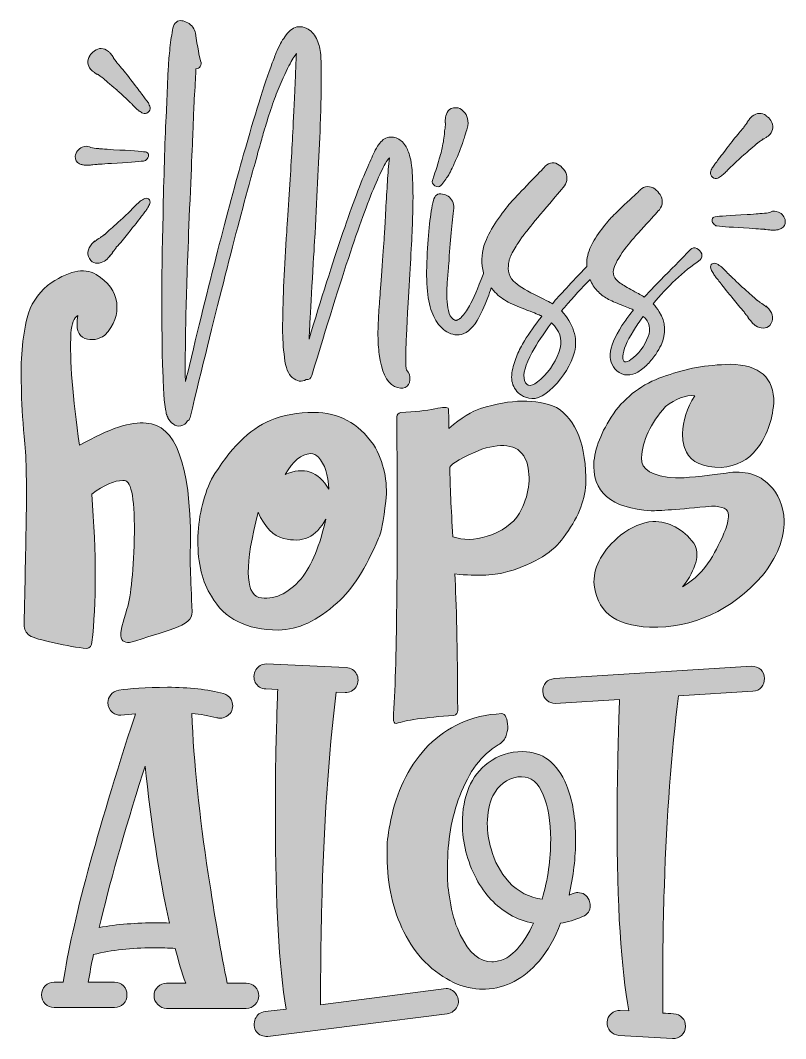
# Model space of a CAD drawing. Header units: inches. Extents: x 172 to 907, y -1029 to -51.
import ezdxf

# ---------------------------------------------------------------- set-up
doc = ezdxf.new("R2010")
doc.units = ezdxf.units.IN
doc.header["$MEASUREMENT"] = 0
doc.layers.add('Layer 1', color=7, linetype='Continuous')

# ---------------------------------------------------------------- blocks, each defined once
blk = doc.blocks.new('block 3')
at = {"layer": 'Layer 1', "true_color": 0x00cfdb}
h = blk.add_hatch(color=132, dxfattribs=at)
h.dxf.hatch_style = 2
edge = h.paths.add_edge_path()
edge.add_spline(control_points=[(403.71, -1025.75), (399.68, -1024.19), (397.45, -1021.05), (396.78, -1016.35), (396.78, -1013.89), (397.22, -1011.65), (397.89, -1009.86), (399.46, -1005.84), (402.59, -1003.6), (407.29, -1002.93), (407.29, -1002.93), (427.43, -1000.46), (427.43, -1000.46), (420.72, -959.52), (417.14, -898.88), (417.14, -818.32), (417.14, -798.63), (417.14, -781.4), (417.36, -766.4), (417.59, -751.64), (418.03, -737.54), (418.48, -724.11), (418.7, -710.69), (419.15, -700.62), (419.38, -693.68), (419.38, -693.68), (407.96, -693.01), (407.96, -693.01), (405.73, -693.01), (403.71, -692.34), (401.92, -691.22), (400.13, -690.1), (398.79, -688.53), (397.89, -686.74), (397, -685.18), (396.55, -683.16), (396.55, -681.15), (396.55, -678.69), (397.22, -676.45), (398.34, -674.66), (399.46, -673.09), (400.8, -671.75), (402.59, -670.63), (404.16, -669.51), (406.17, -669.07), (408.41, -669.07), (408.41, -669.07), (485.16, -672.42), (485.16, -672.42), (487.4, -672.65), (489.42, -673.32), (491.2, -674.44), (493, -675.55), (494.34, -677.12), (495.23, -678.69), (496.13, -680.25), (496.58, -682.27), (496.58, -684.51), (496.35, -686.97), (495.9, -689.2), (494.78, -690.99), (493.67, -692.78), (492.1, -694.13), (490.31, -695.02), (488.3, -696.14), (486.28, -696.59), (484.27, -696.59), (484.27, -696.59), (475.54, -696.14), (475.54, -696.14), (468.16, -757.01), (463.46, -825.26), (461.67, -901.11), (461, -927.29), (460.55, -958.85), (460.55, -996.44), (460.55, -996.44), (581.16, -980.77), (581.16, -980.77), (584.74, -980.77), (587.87, -982.34), (590.56, -985.7), (592.12, -987.93), (593.02, -990.4), (593.02, -993.08), (593.02, -994.65), (592.57, -996.44), (591.9, -998), (591.01, -999.79), (589.66, -1001.36), (588.1, -1002.48), (586.53, -1003.82), (584.52, -1004.72), (582.28, -1004.94), (582.28, -1004.94), (409.75, -1026.87), (409.75, -1026.87), (407.51, -1026.87), (405.5, -1026.42), (403.71, -1025.75)], knot_values=[0, 0, 0, 0, 1, 1, 1, 2, 2, 2, 3, 3, 3, 4, 4, 4, 5, 5, 5, 6, 6, 6, 7, 7, 7, 8, 8, 8, 9, 9, 9, 10, 10, 10, 11, 11, 11, 12, 12, 12, 13, 13, 13, 14, 14, 14, 15, 15, 15, 16, 16, 16, 17, 17, 17, 18, 18, 18, 19, 19, 19, 20, 20, 20, 21, 21, 21, 22, 22, 22, 23, 23, 23, 24, 24, 24, 25, 25, 25, 26, 26, 26, 27, 27, 27, 28, 28, 28, 29, 29, 29, 30, 30, 30, 31, 31, 31, 32, 32, 32, 33, 33, 33, 33], degree=3, periodic=1)
h = blk.add_hatch(color=132, dxfattribs=at)
h.dxf.hatch_style = 2
edge = h.paths.add_edge_path()
edge.add_spline(control_points=[(747.2, -1025.75), (743.85, -1025.53), (740.94, -1024.19), (738.92, -1021.72), (736.91, -1019.49), (735.79, -1016.58), (735.79, -1013.22), (736.01, -1009.86), (737.36, -1006.95), (739.82, -1004.94), (742.28, -1002.93), (745.19, -1001.81), (748.55, -1001.81), (748.55, -1001.81), (756.82, -1002.26), (756.82, -1002.26), (749.22, -962.65), (745.41, -900.89), (745.41, -816.75), (745.41, -812.28), (745.41, -803.1), (745.64, -789.68), (745.86, -776.03), (746.08, -760.59), (746.53, -742.91), (746.98, -725.46), (747.43, -712.25), (747.87, -703.08), (747.87, -703.08), (685.89, -706.88), (685.89, -706.88), (682.98, -706.88), (680.29, -705.99), (677.83, -703.97), (675.6, -701.96), (674.25, -699.05), (674.03, -695.25), (674.03, -691.89), (674.93, -689.2), (676.94, -686.74), (678.95, -684.51), (681.86, -683.39), (685.22, -683.16), (685.22, -683.16), (874.53, -671.3), (874.53, -671.3), (878.11, -671.3), (881.02, -672.42), (883.48, -674.44), (885.71, -676.45), (886.83, -679.36), (887.06, -682.94), (887.06, -686.3), (886.16, -688.98), (884.15, -691.44), (882.13, -693.68), (879.23, -695.02), (875.87, -695.25), (875.87, -695.25), (804.49, -699.72), (804.49, -699.72), (797.55, -754.32), (793.08, -815.19), (790.84, -881.87), (789.72, -909.84), (789.27, -950.79), (789.27, -1004.27), (792.85, -1004.49), (796.43, -1004.72), (799.79, -1004.94), (803.14, -1005.16), (806.05, -1006.51), (808.07, -1008.75), (810.08, -1010.98), (811.2, -1013.67), (811.2, -1017.03), (810.98, -1020.83), (809.63, -1023.74), (807.4, -1025.75), (804.93, -1027.76), (802.02, -1028.88), (798.67, -1028.88), (798.67, -1028.88), (747.2, -1025.75), (747.2, -1025.75)], knot_values=[0, 0, 0, 0, 1, 1, 1, 2, 2, 2, 3, 3, 3, 4, 4, 4, 5, 5, 5, 6, 6, 6, 7, 7, 7, 8, 8, 8, 9, 9, 9, 10, 10, 10, 11, 11, 11, 12, 12, 12, 13, 13, 13, 14, 14, 14, 15, 15, 15, 16, 16, 16, 17, 17, 17, 18, 18, 18, 19, 19, 19, 20, 20, 20, 21, 21, 21, 22, 22, 22, 23, 23, 23, 24, 24, 24, 25, 25, 25, 26, 26, 26, 27, 27, 27, 28, 28, 28, 28], degree=3, periodic=1)
h = blk.add_hatch(color=132, dxfattribs=at)
h.dxf.hatch_style = 2
edge = h.paths.add_edge_path()
edge.add_spline(control_points=[(312.63, -999.79), (309.28, -999.79), (306.59, -998.68), (304.13, -996.21), (301.67, -993.75), (300.55, -991.07), (300.55, -987.71), (300.55, -984.35), (301.67, -981.67), (304.13, -979.21), (306.59, -976.75), (309.28, -975.63), (312.63, -975.63), (312.63, -975.63), (330.98, -975.63), (330.98, -975.63), (327.4, -965.56), (324.05, -954.59), (320.91, -942.29), (314.87, -941.84), (307.71, -941.61), (299.21, -941.61), (279.07, -941.61), (260.27, -943.85), (242.37, -948.1), (240.36, -957.5), (238.79, -966.45), (237.45, -974.73), (237.45, -974.73), (262.73, -974.73), (262.73, -974.73), (266.09, -974.73), (268.78, -975.85), (271.24, -978.31), (273.48, -980.77), (274.59, -983.46), (274.59, -986.81), (274.59, -990.17), (273.48, -993.08), (271.24, -995.32), (268.78, -997.78), (266.09, -998.9), (262.73, -998.9), (262.73, -998.9), (204.55, -998.9), (204.55, -998.9), (201.2, -998.9), (198.29, -997.78), (196.05, -995.32), (193.59, -993.08), (192.47, -990.17), (192.47, -986.81), (192.47, -983.46), (193.59, -980.77), (196.05, -978.31), (198.29, -975.85), (201.2, -974.73), (204.55, -974.73), (204.55, -974.73), (213.28, -974.73), (213.28, -974.73), (222.01, -917.45), (245.06, -832.42), (281.98, -719.19), (281.98, -719.19), (282.65, -716.95), (282.65, -716.95), (282.65, -716.95), (268.55, -718.29), (268.55, -718.29), (265.64, -718.29), (262.96, -717.4), (260.72, -715.61), (257.81, -713.37), (256.25, -710.24), (256.25, -706.21), (256.25, -703.53), (257.14, -701.06), (258.93, -698.6), (260.72, -696.36), (263.41, -695.02), (266.76, -694.35), (276.83, -692.56), (292.49, -691.67), (313.53, -691.44), (334.12, -691.44), (352.24, -693.46), (367.46, -697.48), (370.59, -698.6), (373.05, -700.39), (374.62, -703.3), (375.51, -705.09), (376.18, -707.11), (376.18, -709.12), (376.18, -713.82), (373.95, -717.18), (369.92, -719.64), (368.13, -720.53), (366.12, -721.2), (364.1, -721.2), (363.21, -721.2), (362.09, -720.98), (360.97, -720.76), (353.36, -718.74), (345.3, -717.18), (336.8, -716.5), (338.82, -763.72), (344.19, -815.19), (352.69, -870.68), (358.95, -912.3), (365, -947.21), (370.82, -975.63), (370.82, -975.63), (389.16, -975.63), (389.16, -975.63), (392.52, -975.63), (395.21, -976.75), (397.67, -979.21), (400.13, -981.67), (401.25, -984.35), (401.25, -987.71), (401.25, -991.07), (400.13, -993.75), (397.67, -996.21), (395.21, -998.68), (392.52, -999.79), (389.16, -999.79), (389.16, -999.79), (312.63, -999.79), (312.63, -999.79)], knot_values=[0, 0, 0, 0, 1, 1, 1, 2, 2, 2, 3, 3, 3, 4, 4, 4, 5, 5, 5, 6, 6, 6, 7, 7, 7, 8, 8, 8, 9, 9, 9, 10, 10, 10, 11, 11, 11, 12, 12, 12, 13, 13, 13, 14, 14, 14, 15, 15, 15, 16, 16, 16, 17, 17, 17, 18, 18, 18, 19, 19, 19, 20, 20, 20, 21, 21, 21, 22, 22, 22, 23, 23, 23, 24, 24, 24, 25, 25, 25, 26, 26, 26, 27, 27, 27, 28, 28, 28, 29, 29, 29, 30, 30, 30, 31, 31, 31, 32, 32, 32, 33, 33, 33, 34, 34, 34, 35, 35, 35, 36, 36, 36, 37, 37, 37, 38, 38, 38, 39, 39, 39, 40, 40, 40, 41, 41, 41, 42, 42, 42, 43, 43, 43, 43], degree=3, periodic=1)
edge = h.paths.add_edge_path()
edge.add_spline(control_points=[(303.24, -917.67), (307.49, -917.67), (311.52, -917.67), (315.32, -917.9), (305.03, -870.23), (297.42, -819.88), (292.05, -767.08), (292.05, -767.08), (289.81, -774.01), (289.81, -774.01), (271.46, -831.97), (257.59, -881.2), (247.97, -922.15), (265.2, -919.01), (283.55, -917.67), (303.24, -917.67)], knot_values=[0, 0, 0, 0, 1, 1, 1, 2, 2, 2, 3, 3, 3, 4, 4, 4, 5, 5, 5, 5], degree=3, periodic=1)
h = blk.add_hatch(color=132, dxfattribs=at)
h.dxf.hatch_style = 2
edge = h.paths.add_edge_path()
edge.add_spline(control_points=[(616.97, -981.45), (597.5, -981.45), (578.92, -972.72), (560.8, -955.26), (552.75, -946.99), (546.03, -937.36), (540.66, -926.4), (529.92, -904.92), (524.55, -880.97), (524.55, -854.57), (524.55, -853.9), (524.55, -850.09), (524.55, -843.16), (524.77, -836.22), (526.34, -826.37), (529.25, -813.62), (532.16, -800.86), (536.41, -789.01), (542.45, -777.59), (548.27, -766.18), (555.65, -756.11), (564.38, -747.16), (573.11, -738.43), (583.18, -731.27), (595.04, -725.9), (606.67, -720.53), (619.88, -717.4), (634.64, -716.73), (636.21, -716.73), (637.55, -717.85), (638.67, -720.08), (639.79, -722.55), (640.24, -725.46), (640.46, -729.04), (640.46, -732.39), (639.79, -735.52), (638.45, -738.88), (637.11, -742.01), (634.64, -744.7), (631.29, -746.71), (615.4, -756.11), (603.09, -772.45), (594.37, -795.72), (586.31, -816.53), (582.51, -839.13), (582.51, -863.74), (582.51, -863.74), (582.51, -874.71), (582.51, -874.71), (582.51, -881.2), (583.62, -889.7), (585.64, -900.44), (587.65, -911.41), (590.79, -921.03), (594.81, -929.31), (603.32, -946.54), (613.39, -955.26), (625.25, -955.26), (627.04, -955.26), (630.17, -954.59), (634.42, -953.48), (638.67, -952.36), (643.6, -948.78), (649.64, -942.51), (655.45, -936.24), (660.6, -928.19), (665.08, -918.12), (656.8, -916.55), (649.41, -913.87), (642.48, -909.62), (628.83, -901.78), (618.31, -890.37), (610.25, -875.38), (601.3, -858.37), (596.83, -840.7), (596.83, -822.35), (596.83, -795.72), (605.11, -776.25), (621.67, -763.94), (631.06, -756.78), (642.25, -753.2), (654.78, -753.2), (673.8, -753.2), (687.9, -763.94), (696.85, -785.42), (702.67, -799.52), (705.58, -816.98), (705.58, -837.56), (705.58, -855.02), (703.56, -872.92), (699.31, -891.04), (700.43, -890.6), (701.77, -890.15), (703.34, -889.48), (704.68, -888.81), (706.03, -888.58), (707.59, -888.58), (712.74, -888.58), (716.54, -891.04), (718.56, -895.97), (719.23, -897.53), (719.68, -899.32), (719.68, -900.89), (719.68, -906.04), (717.21, -909.62), (712.29, -911.63), (704.91, -914.76), (697.97, -917), (691.03, -918.12), (686.11, -931.99), (679.17, -944.08), (670.45, -954.37), (655.68, -971.6), (638.67, -980.55), (618.98, -981.45), (618.98, -981.45), (616.97, -981.45), (616.97, -981.45)], knot_values=[0, 0, 0, 0, 1, 1, 1, 2, 2, 2, 3, 3, 3, 4, 4, 4, 5, 5, 5, 6, 6, 6, 7, 7, 7, 8, 8, 8, 9, 9, 9, 10, 10, 10, 11, 11, 11, 12, 12, 12, 13, 13, 13, 14, 14, 14, 15, 15, 15, 16, 16, 16, 17, 17, 17, 18, 18, 18, 19, 19, 19, 20, 20, 20, 21, 21, 21, 22, 22, 22, 23, 23, 23, 24, 24, 24, 25, 25, 25, 26, 26, 26, 27, 27, 27, 28, 28, 28, 29, 29, 29, 30, 30, 30, 31, 31, 31, 32, 32, 32, 33, 33, 33, 34, 34, 34, 35, 35, 35, 36, 36, 36, 37, 37, 37, 38, 38, 38, 39, 39, 39, 39], degree=3, periodic=1)
edge = h.paths.add_edge_path()
edge.add_spline(control_points=[(681.64, -837.56), (681.64, -820.33), (679.17, -806.01), (674.48, -794.6), (669.78, -783.19), (662.84, -777.37), (653.66, -777.37), (653.66, -777.37), (650.08, -777.59), (650.08, -777.59), (639.34, -779.38), (631.29, -785.42), (626.14, -795.72), (622.56, -803.1), (620.77, -811.83), (620.77, -822.35), (620.77, -830.4), (621.89, -838.46), (624.35, -846.74), (627.71, -858.82), (633.3, -869.34), (641.36, -878.29), (650.31, -887.91), (661.05, -893.51), (673.58, -894.85), (678.95, -875.6), (681.64, -856.58), (681.64, -837.56)], knot_values=[0, 0, 0, 0, 1, 1, 1, 2, 2, 2, 3, 3, 3, 4, 4, 4, 5, 5, 5, 6, 6, 6, 7, 7, 7, 8, 8, 8, 9, 9, 9, 9], degree=3, periodic=1)
at = {"layer": 'Layer 1', "lineweight": 0}
for points, knots in [([(403.71, -1025.75), (399.68, -1024.19), (397.45, -1021.05), (396.78, -1016.35), (396.78, -1013.89), (397.22, -1011.65), (397.89, -1009.86), (399.46, -1005.84), (402.59, -1003.6), (407.29, -1002.93), (407.29, -1002.93), (427.43, -1000.46), (427.43, -1000.46), (420.72, -959.52), (417.14, -898.88), (417.14, -818.32), (417.14, -798.63), (417.14, -781.4), (417.36, -766.4), (417.59, -751.64), (418.03, -737.54), (418.48, -724.11), (418.7, -710.69), (419.15, -700.62), (419.38, -693.68), (419.38, -693.68), (407.96, -693.01), (407.96, -693.01), (405.73, -693.01), (403.71, -692.34), (401.92, -691.22), (400.13, -690.1), (398.79, -688.53), (397.89, -686.74), (397, -685.18), (396.55, -683.16), (396.55, -681.15), (396.55, -678.69), (397.22, -676.45), (398.34, -674.66), (399.46, -673.09), (400.8, -671.75), (402.59, -670.63), (404.16, -669.51), (406.17, -669.07), (408.41, -669.07), (408.41, -669.07), (485.16, -672.42), (485.16, -672.42), (487.4, -672.65), (489.42, -673.32), (491.2, -674.44), (493, -675.55), (494.34, -677.12), (495.23, -678.69), (496.13, -680.25), (496.58, -682.27), (496.58, -684.51), (496.35, -686.97), (495.9, -689.2), (494.78, -690.99), (493.67, -692.78), (492.1, -694.13), (490.31, -695.02), (488.3, -696.14), (486.28, -696.59), (484.27, -696.59), (484.27, -696.59), (475.54, -696.14), (475.54, -696.14), (468.16, -757.01), (463.46, -825.26), (461.67, -901.11), (461, -927.29), (460.55, -958.85), (460.55, -996.44), (460.55, -996.44), (581.16, -980.77), (581.16, -980.77), (584.74, -980.77), (587.87, -982.34), (590.56, -985.7), (592.12, -987.93), (593.02, -990.4), (593.02, -993.08), (593.02, -994.65), (592.57, -996.44), (591.9, -998), (591.01, -999.79), (589.66, -1001.36), (588.1, -1002.48), (586.53, -1003.82), (584.52, -1004.72), (582.28, -1004.94), (582.28, -1004.94), (409.75, -1026.87), (409.75, -1026.87), (407.51, -1026.87), (405.5, -1026.42), (403.71, -1025.75)], [0, 0, 0, 0, 1, 1, 1, 2, 2, 2, 3, 3, 3, 4, 4, 4, 5, 5, 5, 6, 6, 6, 7, 7, 7, 8, 8, 8, 9, 9, 9, 10, 10, 10, 11, 11, 11, 12, 12, 12, 13, 13, 13, 14, 14, 14, 15, 15, 15, 16, 16, 16, 17, 17, 17, 18, 18, 18, 19, 19, 19, 20, 20, 20, 21, 21, 21, 22, 22, 22, 23, 23, 23, 24, 24, 24, 25, 25, 25, 26, 26, 26, 27, 27, 27, 28, 28, 28, 29, 29, 29, 30, 30, 30, 31, 31, 31, 32, 32, 32, 33, 33, 33, 33]), ([(747.2, -1025.75), (743.85, -1025.53), (740.94, -1024.19), (738.92, -1021.72), (736.91, -1019.49), (735.79, -1016.58), (735.79, -1013.22), (736.01, -1009.86), (737.36, -1006.95), (739.82, -1004.94), (742.28, -1002.93), (745.19, -1001.81), (748.55, -1001.81), (748.55, -1001.81), (756.82, -1002.26), (756.82, -1002.26), (749.22, -962.65), (745.41, -900.89), (745.41, -816.75), (745.41, -812.28), (745.41, -803.1), (745.64, -789.68), (745.86, -776.03), (746.08, -760.59), (746.53, -742.91), (746.98, -725.46), (747.43, -712.25), (747.87, -703.08), (747.87, -703.08), (685.89, -706.88), (685.89, -706.88), (682.98, -706.88), (680.29, -705.99), (677.83, -703.97), (675.6, -701.96), (674.25, -699.05), (674.03, -695.25), (674.03, -691.89), (674.93, -689.2), (676.94, -686.74), (678.95, -684.51), (681.86, -683.39), (685.22, -683.16), (685.22, -683.16), (874.53, -671.3), (874.53, -671.3), (878.11, -671.3), (881.02, -672.42), (883.48, -674.44), (885.71, -676.45), (886.83, -679.36), (887.06, -682.94), (887.06, -686.3), (886.16, -688.98), (884.15, -691.44), (882.13, -693.68), (879.23, -695.02), (875.87, -695.25), (875.87, -695.25), (804.49, -699.72), (804.49, -699.72), (797.55, -754.32), (793.08, -815.19), (790.84, -881.87), (789.72, -909.84), (789.27, -950.79), (789.27, -1004.27), (792.85, -1004.49), (796.43, -1004.72), (799.79, -1004.94), (803.14, -1005.16), (806.05, -1006.51), (808.07, -1008.75), (810.08, -1010.98), (811.2, -1013.67), (811.2, -1017.03), (810.98, -1020.83), (809.63, -1023.74), (807.4, -1025.75), (804.93, -1027.76), (802.02, -1028.88), (798.67, -1028.88), (798.67, -1028.88), (747.2, -1025.75), (747.2, -1025.75)], [0, 0, 0, 0, 1, 1, 1, 2, 2, 2, 3, 3, 3, 4, 4, 4, 5, 5, 5, 6, 6, 6, 7, 7, 7, 8, 8, 8, 9, 9, 9, 10, 10, 10, 11, 11, 11, 12, 12, 12, 13, 13, 13, 14, 14, 14, 15, 15, 15, 16, 16, 16, 17, 17, 17, 18, 18, 18, 19, 19, 19, 20, 20, 20, 21, 21, 21, 22, 22, 22, 23, 23, 23, 24, 24, 24, 25, 25, 25, 26, 26, 26, 27, 27, 27, 28, 28, 28, 28]), ([(312.63, -999.79), (309.28, -999.79), (306.59, -998.68), (304.13, -996.21), (301.67, -993.75), (300.55, -991.07), (300.55, -987.71), (300.55, -984.35), (301.67, -981.67), (304.13, -979.21), (306.59, -976.75), (309.28, -975.63), (312.63, -975.63), (312.63, -975.63), (330.98, -975.63), (330.98, -975.63), (327.4, -965.56), (324.05, -954.59), (320.91, -942.29), (314.87, -941.84), (307.71, -941.61), (299.21, -941.61), (279.07, -941.61), (260.27, -943.85), (242.37, -948.1), (240.36, -957.5), (238.79, -966.45), (237.45, -974.73), (237.45, -974.73), (262.73, -974.73), (262.73, -974.73), (266.09, -974.73), (268.78, -975.85), (271.24, -978.31), (273.48, -980.77), (274.59, -983.46), (274.59, -986.81), (274.59, -990.17), (273.48, -993.08), (271.24, -995.32), (268.78, -997.78), (266.09, -998.9), (262.73, -998.9), (262.73, -998.9), (204.55, -998.9), (204.55, -998.9), (201.2, -998.9), (198.29, -997.78), (196.05, -995.32), (193.59, -993.08), (192.47, -990.17), (192.47, -986.81), (192.47, -983.46), (193.59, -980.77), (196.05, -978.31), (198.29, -975.85), (201.2, -974.73), (204.55, -974.73), (204.55, -974.73), (213.28, -974.73), (213.28, -974.73), (222.01, -917.45), (245.06, -832.42), (281.98, -719.19), (281.98, -719.19), (282.65, -716.95), (282.65, -716.95), (282.65, -716.95), (268.55, -718.29), (268.55, -718.29), (265.64, -718.29), (262.96, -717.4), (260.72, -715.61), (257.81, -713.37), (256.25, -710.24), (256.25, -706.21), (256.25, -703.53), (257.14, -701.06), (258.93, -698.6), (260.72, -696.36), (263.41, -695.02), (266.76, -694.35), (276.83, -692.56), (292.49, -691.67), (313.53, -691.44), (334.12, -691.44), (352.24, -693.46), (367.46, -697.48), (370.59, -698.6), (373.05, -700.39), (374.62, -703.3), (375.51, -705.09), (376.18, -707.11), (376.18, -709.12), (376.18, -713.82), (373.95, -717.18), (369.92, -719.64), (368.13, -720.53), (366.12, -721.2), (364.1, -721.2), (363.21, -721.2), (362.09, -720.98), (360.97, -720.76), (353.36, -718.74), (345.3, -717.18), (336.8, -716.5), (338.82, -763.72), (344.19, -815.19), (352.69, -870.68), (358.95, -912.3), (365, -947.21), (370.82, -975.63), (370.82, -975.63), (389.16, -975.63), (389.16, -975.63), (392.52, -975.63), (395.21, -976.75), (397.67, -979.21), (400.13, -981.67), (401.25, -984.35), (401.25, -987.71), (401.25, -991.07), (400.13, -993.75), (397.67, -996.21), (395.21, -998.68), (392.52, -999.79), (389.16, -999.79), (389.16, -999.79), (312.63, -999.79), (312.63, -999.79)], [0, 0, 0, 0, 1, 1, 1, 2, 2, 2, 3, 3, 3, 4, 4, 4, 5, 5, 5, 6, 6, 6, 7, 7, 7, 8, 8, 8, 9, 9, 9, 10, 10, 10, 11, 11, 11, 12, 12, 12, 13, 13, 13, 14, 14, 14, 15, 15, 15, 16, 16, 16, 17, 17, 17, 18, 18, 18, 19, 19, 19, 20, 20, 20, 21, 21, 21, 22, 22, 22, 23, 23, 23, 24, 24, 24, 25, 25, 25, 26, 26, 26, 27, 27, 27, 28, 28, 28, 29, 29, 29, 30, 30, 30, 31, 31, 31, 32, 32, 32, 33, 33, 33, 34, 34, 34, 35, 35, 35, 36, 36, 36, 37, 37, 37, 38, 38, 38, 39, 39, 39, 40, 40, 40, 41, 41, 41, 42, 42, 42, 43, 43, 43, 43]), ([(616.97, -981.45), (597.5, -981.45), (578.92, -972.72), (560.8, -955.26), (552.75, -946.99), (546.03, -937.36), (540.66, -926.4), (529.92, -904.92), (524.55, -880.97), (524.55, -854.57), (524.55, -853.9), (524.55, -850.09), (524.55, -843.16), (524.77, -836.22), (526.34, -826.37), (529.25, -813.62), (532.16, -800.86), (536.41, -789.01), (542.45, -777.59), (548.27, -766.18), (555.65, -756.11), (564.38, -747.16), (573.11, -738.43), (583.18, -731.27), (595.04, -725.9), (606.67, -720.53), (619.88, -717.4), (634.64, -716.73), (636.21, -716.73), (637.55, -717.85), (638.67, -720.08), (639.79, -722.55), (640.24, -725.46), (640.46, -729.04), (640.46, -732.39), (639.79, -735.52), (638.45, -738.88), (637.11, -742.01), (634.64, -744.7), (631.29, -746.71), (615.4, -756.11), (603.09, -772.45), (594.37, -795.72), (586.31, -816.53), (582.51, -839.13), (582.51, -863.74), (582.51, -863.74), (582.51, -874.71), (582.51, -874.71), (582.51, -881.2), (583.62, -889.7), (585.64, -900.44), (587.65, -911.41), (590.79, -921.03), (594.81, -929.31), (603.32, -946.54), (613.39, -955.26), (625.25, -955.26), (627.04, -955.26), (630.17, -954.59), (634.42, -953.48), (638.67, -952.36), (643.6, -948.78), (649.64, -942.51), (655.45, -936.24), (660.6, -928.19), (665.08, -918.12), (656.8, -916.55), (649.41, -913.87), (642.48, -909.62), (628.83, -901.78), (618.31, -890.37), (610.25, -875.38), (601.3, -858.37), (596.83, -840.7), (596.83, -822.35), (596.83, -795.72), (605.11, -776.25), (621.67, -763.94), (631.06, -756.78), (642.25, -753.2), (654.78, -753.2), (673.8, -753.2), (687.9, -763.94), (696.85, -785.42), (702.67, -799.52), (705.58, -816.98), (705.58, -837.56), (705.58, -855.02), (703.56, -872.92), (699.31, -891.04), (700.43, -890.6), (701.77, -890.15), (703.34, -889.48), (704.68, -888.81), (706.03, -888.58), (707.59, -888.58), (712.74, -888.58), (716.54, -891.04), (718.56, -895.97), (719.23, -897.53), (719.68, -899.32), (719.68, -900.89), (719.68, -906.04), (717.21, -909.62), (712.29, -911.63), (704.91, -914.76), (697.97, -917), (691.03, -918.12), (686.11, -931.99), (679.17, -944.08), (670.45, -954.37), (655.68, -971.6), (638.67, -980.55), (618.98, -981.45), (618.98, -981.45), (616.97, -981.45), (616.97, -981.45)], [0, 0, 0, 0, 1, 1, 1, 2, 2, 2, 3, 3, 3, 4, 4, 4, 5, 5, 5, 6, 6, 6, 7, 7, 7, 8, 8, 8, 9, 9, 9, 10, 10, 10, 11, 11, 11, 12, 12, 12, 13, 13, 13, 14, 14, 14, 15, 15, 15, 16, 16, 16, 17, 17, 17, 18, 18, 18, 19, 19, 19, 20, 20, 20, 21, 21, 21, 22, 22, 22, 23, 23, 23, 24, 24, 24, 25, 25, 25, 26, 26, 26, 27, 27, 27, 28, 28, 28, 29, 29, 29, 30, 30, 30, 31, 31, 31, 32, 32, 32, 33, 33, 33, 34, 34, 34, 35, 35, 35, 36, 36, 36, 37, 37, 37, 38, 38, 38, 39, 39, 39, 39]), ([(303.24, -917.67), (307.49, -917.67), (311.52, -917.67), (315.32, -917.9), (305.03, -870.23), (297.42, -819.88), (292.05, -767.08), (292.05, -767.08), (289.81, -774.01), (289.81, -774.01), (271.46, -831.97), (257.59, -881.2), (247.97, -922.15), (265.2, -919.01), (283.55, -917.67), (303.24, -917.67)], [0, 0, 0, 0, 1, 1, 1, 2, 2, 2, 3, 3, 3, 4, 4, 4, 5, 5, 5, 5]), ([(681.64, -837.56), (681.64, -820.33), (679.17, -806.01), (674.48, -794.6), (669.78, -783.19), (662.84, -777.37), (653.66, -777.37), (653.66, -777.37), (650.08, -777.59), (650.08, -777.59), (639.34, -779.38), (631.29, -785.42), (626.14, -795.72), (622.56, -803.1), (620.77, -811.83), (620.77, -822.35), (620.77, -830.4), (621.89, -838.46), (624.35, -846.74), (627.71, -858.82), (633.3, -869.34), (641.36, -878.29), (650.31, -887.91), (661.05, -893.51), (673.58, -894.85), (678.95, -875.6), (681.64, -856.58), (681.64, -837.56)], [0, 0, 0, 0, 1, 1, 1, 2, 2, 2, 3, 3, 3, 4, 4, 4, 5, 5, 5, 6, 6, 6, 7, 7, 7, 8, 8, 8, 9, 9, 9, 9])]:
    blk.add_open_spline(points, degree=3, knots=knots, dxfattribs=at)
blk = doc.blocks.new('block 5')
at = {"layer": 'Layer 1', "true_color": 0xfc92ca}
h = blk.add_hatch(color=231, dxfattribs=at)
h.dxf.hatch_style = 2
edge = h.paths.add_edge_path()
edge.add_spline(control_points=[(837.12, -201.5), (838.81, -202.84), (840.47, -203.16), (842.11, -202.46), (843.27, -201.87), (844.44, -201.15), (845.61, -200.27), (846.77, -199.4), (847.77, -198.58), (848.58, -197.82), (849.4, -197.06), (850.42, -196.04), (851.64, -194.76), (852.87, -193.48), (853.77, -192.54), (854.36, -191.96), (860.54, -186.13), (864.56, -182.4), (866.43, -180.76), (867.24, -180.06), (869.11, -178.49), (872.03, -176.04), (874.94, -173.59), (877.16, -171.66), (878.68, -170.26), (878.79, -170.15), (878.91, -170), (879.03, -169.83), (879.14, -169.65), (879.29, -169.51), (879.46, -169.39), (879.64, -169.27), (879.78, -169.16), (879.9, -169.04), (880.02, -168.92), (880.37, -168.69), (880.95, -168.34), (880.95, -168.34), (880.6, -168.51), (880.6, -168.51), (881.18, -168.16), (882, -167.61), (883.05, -166.85), (884.1, -166.09), (884.8, -165.6), (885.15, -165.36), (885.5, -165.13), (885.73, -164.96), (885.85, -164.84), (885.85, -164.84), (886.03, -165.02), (886.03, -165.02), (886.03, -165.02), (886.55, -164.84), (886.55, -164.84), (886.55, -164.84), (888.65, -163.27), (888.65, -163.27), (889, -163.03), (889.23, -162.86), (889.35, -162.74), (889.35, -162.74), (890.57, -162.04), (890.57, -162.04), (891.04, -161.81), (891.56, -161.28), (892.15, -160.47), (895.65, -156.38), (895.94, -151.95), (893.02, -147.17), (893.02, -147.17), (893.02, -146.99), (893.02, -146.99), (891.97, -145.24), (890.57, -143.84), (888.82, -142.79), (888.82, -142.79), (888.82, -142.62), (888.82, -142.62), (888.82, -142.62), (888.65, -142.44), (888.65, -142.44), (884.33, -139.41), (879.84, -139.59), (875.18, -142.97), (875.06, -143.09), (874.83, -143.32), (874.48, -143.67), (874.13, -144.02), (873.78, -144.4), (873.43, -144.81), (873.08, -145.22), (872.84, -145.48), (872.73, -145.59), (872.61, -145.71), (872.55, -145.83), (872.55, -145.94), (871.27, -147.58), (870.57, -148.51), (870.45, -148.74), (870.57, -148.74), (870.51, -148.98), (870.28, -149.44), (868.29, -152.01), (867.13, -153.64), (866.78, -154.34), (866.78, -154.34), (866.6, -154.52), (866.6, -154.52), (866.37, -154.63), (866.08, -154.9), (865.73, -155.3), (865.38, -155.71), (865.14, -156.03), (865.03, -156.27), (861.88, -159.77), (858.38, -164.03), (854.53, -169.04), (853.36, -170.56), (851.67, -172.77), (849.46, -175.69), (847.24, -178.6), (845.66, -180.65), (844.73, -181.81), (844.15, -182.63), (843.25, -183.85), (842.02, -185.49), (840.8, -187.12), (839.89, -188.35), (839.31, -189.16), (839.07, -189.51), (838.67, -190.06), (838.08, -190.82), (837.5, -191.58), (837.09, -192.13), (836.86, -192.48), (836.16, -193.77), (835.64, -195.23), (835.28, -196.86), (834.82, -198.61), (835.43, -200.16), (837.12, -201.5)], knot_values=[0, 0, 0, 0, 1, 1, 1, 2, 2, 2, 3, 3, 3, 4, 4, 4, 5, 5, 5, 6, 6, 6, 7, 7, 7, 8, 8, 8, 9, 9, 9, 10, 10, 10, 11, 11, 11, 12, 12, 12, 13, 13, 13, 14, 14, 14, 15, 15, 15, 16, 16, 16, 17, 17, 17, 18, 18, 18, 19, 19, 19, 20, 20, 20, 21, 21, 21, 22, 22, 22, 23, 23, 23, 24, 24, 24, 25, 25, 25, 26, 26, 26, 27, 27, 27, 28, 28, 28, 29, 29, 29, 30, 30, 30, 31, 31, 31, 32, 32, 32, 33, 33, 33, 34, 34, 34, 35, 35, 35, 36, 36, 36, 37, 37, 37, 38, 38, 38, 39, 39, 39, 40, 40, 40, 41, 41, 41, 42, 42, 42, 43, 43, 43, 44, 44, 44, 45, 45, 45, 46, 46, 46, 47, 47, 47, 47], degree=3, periodic=1)
h = blk.add_hatch(color=231, dxfattribs=at)
h.dxf.hatch_style = 2
h.paths.add_polyline_path([(870.45, -148.92), (870.45, -148.74), (870.28, -149.27)])
h = blk.add_hatch(color=231, dxfattribs=at)
h.dxf.hatch_style = 2
edge = h.paths.add_edge_path()
edge.add_spline(control_points=[(907.02, -243.75), (906.55, -239.67), (904.34, -236.75), (900.37, -235), (897.57, -233.84), (895.24, -233.78), (893.37, -234.83), (892.91, -235.06), (892.44, -235.24), (891.97, -235.35), (890.34, -235.82), (887.95, -236.17), (884.8, -236.4), (884.56, -236.4), (879.73, -236.75), (870.28, -237.45), (853.83, -238.27), (843.62, -238.97), (839.66, -239.55), (837.91, -239.79), (836.92, -240.6), (836.68, -242), (836.45, -243.4), (836.86, -244.77), (837.91, -246.11), (838.96, -247.45), (840.12, -248.18), (841.41, -248.3), (846.89, -249), (857.16, -249.76), (872.2, -250.57), (882, -251.27), (887.01, -251.62), (887.25, -251.62), (887.6, -251.62), (888.59, -251.74), (890.22, -251.97), (891.85, -252.21), (893.02, -252.32), (893.72, -252.32), (894.42, -252.32), (895.41, -252.32), (896.7, -252.32), (897.98, -252.32), (899.12, -252.21), (900.11, -251.97), (901.1, -251.74), (902.06, -251.39), (903, -250.92), (906.03, -249.52), (907.37, -247.13), (907.02, -243.75)], knot_values=[0, 0, 0, 0, 1, 1, 1, 2, 2, 2, 3, 3, 3, 4, 4, 4, 5, 5, 5, 6, 6, 6, 7, 7, 7, 8, 8, 8, 9, 9, 9, 10, 10, 10, 11, 11, 11, 12, 12, 12, 13, 13, 13, 14, 14, 14, 15, 15, 15, 16, 16, 16, 17, 17, 17, 17], degree=3, periodic=1)
h = blk.add_hatch(color=231, dxfattribs=at)
h.dxf.hatch_style = 2
edge = h.paths.add_edge_path()
edge.add_spline(control_points=[(888.3, -324.93), (888.3, -324.93), (888.47, -325.63), (888.47, -325.63), (888.57, -325.82), (888.63, -325.93), (888.68, -326.02), (888.54, -325.87), (888.29, -325.63), (887.95, -325.28), (887.01, -324.47), (885.21, -323.3), (882.53, -321.78), (882.53, -321.78), (882.87, -321.78), (882.87, -321.78), (882.87, -321.78), (882.17, -321.26), (882.17, -321.26), (881.71, -320.91), (881.21, -320.53), (880.69, -320.12), (880.16, -319.71), (879.84, -319.51), (879.73, -319.51), (879.73, -319.51), (879.55, -319.51), (879.55, -319.51), (879.55, -319.51), (879.38, -319.33), (879.38, -319.33), (879.26, -319.22), (879.11, -319.1), (878.94, -318.99), (878.76, -318.87), (878.61, -318.72), (878.5, -318.55), (878.38, -318.37), (878.27, -318.23), (878.15, -318.11), (875.47, -315.66), (871.33, -311.99), (865.73, -307.09), (864.44, -305.92), (860.54, -302.25), (854.01, -296.06), (853.42, -295.48), (852.23, -294.23), (850.42, -292.3), (848.61, -290.38), (847.04, -288.86), (845.69, -287.75), (844.35, -286.65), (842.92, -285.68), (841.41, -284.87), (839.77, -283.93), (838.23, -283.9), (836.77, -284.78), (835.31, -285.65), (834.87, -287.08), (835.46, -289.07), (835.93, -290.35), (836.57, -291.69), (837.38, -293.09), (838.2, -294.49), (838.93, -295.63), (839.57, -296.5), (840.21, -297.38), (841.17, -298.63), (842.46, -300.26), (843.74, -301.9), (844.62, -303.01), (845.08, -303.59), (846.25, -305.11), (848, -307.32), (850.33, -310.24), (852.66, -313.15), (854.41, -315.37), (855.58, -316.88), (858.85, -321.2), (862.41, -325.46), (866.25, -329.66), (866.25, -329.66), (867.48, -330.88), (867.48, -330.88), (867.48, -330.88), (867.65, -331.06), (867.65, -331.06), (867.65, -331.06), (867.65, -331.23), (867.65, -331.23), (867.77, -331.58), (868, -331.99), (868.35, -332.46), (868.7, -332.92), (869.02, -333.33), (869.32, -333.68), (869.6, -334.03), (869.96, -334.41), (870.37, -334.82), (870.77, -335.23), (871.09, -335.61), (871.33, -335.96), (871.33, -335.96), (871.33, -336.13), (871.33, -336.13), (871.33, -336.13), (871.15, -335.96), (871.15, -335.96), (871.39, -336.77), (872.32, -338), (873.95, -339.63), (873.95, -339.63), (874.39, -340.06), (874.39, -340.06), (874.56, -340.3), (874.77, -340.56), (875, -340.86), (875.47, -341.44), (875.88, -341.91), (876.23, -342.25), (876.81, -342.95), (877.68, -343.65), (878.85, -344.35), (880.95, -345.75), (883.28, -346.45), (885.85, -346.45), (888.41, -346.45), (890.51, -345.58), (892.15, -343.83), (894.25, -341.27), (895.15, -338.58), (894.86, -335.78), (894.57, -332.98), (893.31, -330.36), (891.1, -327.91), (891.1, -327.91), (888.3, -324.93), (888.3, -324.93)], knot_values=[0, 0, 0, 0, 1, 1, 1, 2, 2, 2, 3, 3, 3, 4, 4, 4, 5, 5, 5, 6, 6, 6, 7, 7, 7, 8, 8, 8, 9, 9, 9, 10, 10, 10, 11, 11, 11, 12, 12, 12, 13, 13, 13, 14, 14, 14, 15, 15, 15, 16, 16, 16, 17, 17, 17, 18, 18, 18, 19, 19, 19, 20, 20, 20, 21, 21, 21, 22, 22, 22, 23, 23, 23, 24, 24, 24, 25, 25, 25, 26, 26, 26, 27, 27, 27, 28, 28, 28, 29, 29, 29, 30, 30, 30, 31, 31, 31, 32, 32, 32, 33, 33, 33, 34, 34, 34, 35, 35, 35, 36, 36, 36, 37, 37, 37, 38, 38, 38, 39, 39, 39, 40, 40, 40, 41, 41, 41, 42, 42, 42, 43, 43, 43, 44, 44, 44, 45, 45, 45, 46, 46, 46, 46], degree=3, periodic=1)
edge = h.paths.add_edge_path()
edge.add_spline(control_points=[(873.6, -339.11), (873.6, -339.11), (873.78, -339.28), (873.78, -339.28), (873.78, -339.28), (873.95, -339.46), (873.95, -339.46), (874.04, -339.59), (874.17, -339.76), (874.29, -339.94), (874.29, -339.94), (873.6, -339.11), (873.6, -339.11)], knot_values=[0, 0, 0, 0, 1, 1, 1, 2, 2, 2, 3, 3, 3, 4, 4, 4, 4], degree=3, periodic=1)
edge = h.paths.add_edge_path()
edge.add_spline(control_points=[(888.82, -326.16), (888.82, -326.15), (888.82, -326.16), (888.82, -326.16), (888.86, -326.19), (888.85, -326.19), (888.82, -326.16)], knot_values=[0, 0, 0, 0, 1, 1, 1, 2, 2, 2, 2], degree=3, periodic=1)
at = {"layer": 'Layer 1', "lineweight": 0}
blk.add_lwpolyline([(870.45, -148.92), (870.45, -148.74), (870.28, -149.27), (870.45, -148.92)], dxfattribs=at)
for points, knots in [([(837.12, -201.5), (838.81, -202.84), (840.47, -203.16), (842.11, -202.46), (843.27, -201.87), (844.44, -201.15), (845.61, -200.27), (846.77, -199.4), (847.77, -198.58), (848.58, -197.82), (849.4, -197.06), (850.42, -196.04), (851.64, -194.76), (852.87, -193.48), (853.77, -192.54), (854.36, -191.96), (860.54, -186.13), (864.56, -182.4), (866.43, -180.76), (867.24, -180.06), (869.11, -178.49), (872.03, -176.04), (874.94, -173.59), (877.16, -171.66), (878.68, -170.26), (878.79, -170.15), (878.91, -170), (879.03, -169.83), (879.14, -169.65), (879.29, -169.51), (879.46, -169.39), (879.64, -169.27), (879.78, -169.16), (879.9, -169.04), (880.02, -168.92), (880.37, -168.69), (880.95, -168.34), (880.95, -168.34), (880.6, -168.51), (880.6, -168.51), (881.18, -168.16), (882, -167.61), (883.05, -166.85), (884.1, -166.09), (884.8, -165.6), (885.15, -165.36), (885.5, -165.13), (885.73, -164.96), (885.85, -164.84), (885.85, -164.84), (886.03, -165.02), (886.03, -165.02), (886.03, -165.02), (886.55, -164.84), (886.55, -164.84), (886.55, -164.84), (888.65, -163.27), (888.65, -163.27), (889, -163.03), (889.23, -162.86), (889.35, -162.74), (889.35, -162.74), (890.57, -162.04), (890.57, -162.04), (891.04, -161.81), (891.56, -161.28), (892.15, -160.47), (895.65, -156.38), (895.94, -151.95), (893.02, -147.17), (893.02, -147.17), (893.02, -146.99), (893.02, -146.99), (891.97, -145.24), (890.57, -143.84), (888.82, -142.79), (888.82, -142.79), (888.82, -142.62), (888.82, -142.62), (888.82, -142.62), (888.65, -142.44), (888.65, -142.44), (884.33, -139.41), (879.84, -139.59), (875.18, -142.97), (875.06, -143.09), (874.83, -143.32), (874.48, -143.67), (874.13, -144.02), (873.78, -144.4), (873.43, -144.81), (873.08, -145.22), (872.84, -145.48), (872.73, -145.59), (872.61, -145.71), (872.55, -145.83), (872.55, -145.94), (871.27, -147.58), (870.57, -148.51), (870.45, -148.74), (870.57, -148.74), (870.51, -148.98), (870.28, -149.44), (868.29, -152.01), (867.13, -153.64), (866.78, -154.34), (866.78, -154.34), (866.6, -154.52), (866.6, -154.52), (866.37, -154.63), (866.08, -154.9), (865.73, -155.3), (865.38, -155.71), (865.14, -156.03), (865.03, -156.27), (861.88, -159.77), (858.38, -164.03), (854.53, -169.04), (853.36, -170.56), (851.67, -172.77), (849.46, -175.69), (847.24, -178.6), (845.66, -180.65), (844.73, -181.81), (844.15, -182.63), (843.25, -183.85), (842.02, -185.49), (840.8, -187.12), (839.89, -188.35), (839.31, -189.16), (839.07, -189.51), (838.67, -190.06), (838.08, -190.82), (837.5, -191.58), (837.09, -192.13), (836.86, -192.48), (836.16, -193.77), (835.64, -195.23), (835.28, -196.86), (834.82, -198.61), (835.43, -200.16), (837.12, -201.5)], [0, 0, 0, 0, 1, 1, 1, 2, 2, 2, 3, 3, 3, 4, 4, 4, 5, 5, 5, 6, 6, 6, 7, 7, 7, 8, 8, 8, 9, 9, 9, 10, 10, 10, 11, 11, 11, 12, 12, 12, 13, 13, 13, 14, 14, 14, 15, 15, 15, 16, 16, 16, 17, 17, 17, 18, 18, 18, 19, 19, 19, 20, 20, 20, 21, 21, 21, 22, 22, 22, 23, 23, 23, 24, 24, 24, 25, 25, 25, 26, 26, 26, 27, 27, 27, 28, 28, 28, 29, 29, 29, 30, 30, 30, 31, 31, 31, 32, 32, 32, 33, 33, 33, 34, 34, 34, 35, 35, 35, 36, 36, 36, 37, 37, 37, 38, 38, 38, 39, 39, 39, 40, 40, 40, 41, 41, 41, 42, 42, 42, 43, 43, 43, 44, 44, 44, 45, 45, 45, 46, 46, 46, 47, 47, 47, 47]), ([(907.02, -243.75), (906.55, -239.67), (904.34, -236.75), (900.37, -235), (897.57, -233.84), (895.24, -233.78), (893.37, -234.83), (892.91, -235.06), (892.44, -235.24), (891.97, -235.35), (890.34, -235.82), (887.95, -236.17), (884.8, -236.4), (884.56, -236.4), (879.73, -236.75), (870.28, -237.45), (853.83, -238.27), (843.62, -238.97), (839.66, -239.55), (837.91, -239.79), (836.92, -240.6), (836.68, -242), (836.45, -243.4), (836.86, -244.77), (837.91, -246.11), (838.96, -247.45), (840.12, -248.18), (841.41, -248.3), (846.89, -249), (857.16, -249.76), (872.2, -250.57), (882, -251.27), (887.01, -251.62), (887.25, -251.62), (887.6, -251.62), (888.59, -251.74), (890.22, -251.97), (891.85, -252.21), (893.02, -252.32), (893.72, -252.32), (894.42, -252.32), (895.41, -252.32), (896.7, -252.32), (897.98, -252.32), (899.12, -252.21), (900.11, -251.97), (901.1, -251.74), (902.06, -251.39), (903, -250.92), (906.03, -249.52), (907.37, -247.13), (907.02, -243.75)], [0, 0, 0, 0, 1, 1, 1, 2, 2, 2, 3, 3, 3, 4, 4, 4, 5, 5, 5, 6, 6, 6, 7, 7, 7, 8, 8, 8, 9, 9, 9, 10, 10, 10, 11, 11, 11, 12, 12, 12, 13, 13, 13, 14, 14, 14, 15, 15, 15, 16, 16, 16, 17, 17, 17, 17]), ([(888.3, -324.93), (888.3, -324.93), (888.47, -325.63), (888.47, -325.63), (888.57, -325.82), (888.63, -325.93), (888.68, -326.02), (888.54, -325.87), (888.29, -325.63), (887.95, -325.28), (887.01, -324.47), (885.21, -323.3), (882.53, -321.78), (882.53, -321.78), (882.87, -321.78), (882.87, -321.78), (882.87, -321.78), (882.17, -321.26), (882.17, -321.26), (881.71, -320.91), (881.21, -320.53), (880.69, -320.12), (880.16, -319.71), (879.84, -319.51), (879.73, -319.51), (879.73, -319.51), (879.55, -319.51), (879.55, -319.51), (879.55, -319.51), (879.38, -319.33), (879.38, -319.33), (879.26, -319.22), (879.11, -319.1), (878.94, -318.99), (878.76, -318.87), (878.61, -318.72), (878.5, -318.55), (878.38, -318.37), (878.27, -318.23), (878.15, -318.11), (875.47, -315.66), (871.33, -311.99), (865.73, -307.09), (864.44, -305.92), (860.54, -302.25), (854.01, -296.06), (853.42, -295.48), (852.23, -294.23), (850.42, -292.3), (848.61, -290.38), (847.04, -288.86), (845.69, -287.75), (844.35, -286.65), (842.92, -285.68), (841.41, -284.87), (839.77, -283.93), (838.23, -283.9), (836.77, -284.78), (835.31, -285.65), (834.87, -287.08), (835.46, -289.07), (835.93, -290.35), (836.57, -291.69), (837.38, -293.09), (838.2, -294.49), (838.93, -295.63), (839.57, -296.5), (840.21, -297.38), (841.17, -298.63), (842.46, -300.26), (843.74, -301.9), (844.62, -303.01), (845.08, -303.59), (846.25, -305.11), (848, -307.32), (850.33, -310.24), (852.66, -313.15), (854.41, -315.37), (855.58, -316.88), (858.85, -321.2), (862.41, -325.46), (866.25, -329.66), (866.25, -329.66), (867.48, -330.88), (867.48, -330.88), (867.48, -330.88), (867.65, -331.06), (867.65, -331.06), (867.65, -331.06), (867.65, -331.23), (867.65, -331.23), (867.77, -331.58), (868, -331.99), (868.35, -332.46), (868.7, -332.92), (869.02, -333.33), (869.32, -333.68), (869.6, -334.03), (869.96, -334.41), (870.37, -334.82), (870.77, -335.23), (871.09, -335.61), (871.33, -335.96), (871.33, -335.96), (871.33, -336.13), (871.33, -336.13), (871.33, -336.13), (871.15, -335.96), (871.15, -335.96), (871.39, -336.77), (872.32, -338), (873.95, -339.63), (873.95, -339.63), (874.39, -340.06), (874.39, -340.06), (874.56, -340.3), (874.77, -340.56), (875, -340.86), (875.47, -341.44), (875.88, -341.91), (876.23, -342.25), (876.81, -342.95), (877.68, -343.65), (878.85, -344.35), (880.95, -345.75), (883.28, -346.45), (885.85, -346.45), (888.41, -346.45), (890.51, -345.58), (892.15, -343.83), (894.25, -341.27), (895.15, -338.58), (894.86, -335.78), (894.57, -332.98), (893.31, -330.36), (891.1, -327.91), (891.1, -327.91), (888.3, -324.93), (888.3, -324.93)], [0, 0, 0, 0, 1, 1, 1, 2, 2, 2, 3, 3, 3, 4, 4, 4, 5, 5, 5, 6, 6, 6, 7, 7, 7, 8, 8, 8, 9, 9, 9, 10, 10, 10, 11, 11, 11, 12, 12, 12, 13, 13, 13, 14, 14, 14, 15, 15, 15, 16, 16, 16, 17, 17, 17, 18, 18, 18, 19, 19, 19, 20, 20, 20, 21, 21, 21, 22, 22, 22, 23, 23, 23, 24, 24, 24, 25, 25, 25, 26, 26, 26, 27, 27, 27, 28, 28, 28, 29, 29, 29, 30, 30, 30, 31, 31, 31, 32, 32, 32, 33, 33, 33, 34, 34, 34, 35, 35, 35, 36, 36, 36, 37, 37, 37, 38, 38, 38, 39, 39, 39, 40, 40, 40, 41, 41, 41, 42, 42, 42, 43, 43, 43, 44, 44, 44, 45, 45, 45, 46, 46, 46, 46]), ([(888.82, -326.16), (888.82, -326.15), (888.82, -326.16), (888.82, -326.16), (888.86, -326.19), (888.85, -326.19), (888.82, -326.16)], [0, 0, 0, 0, 1, 1, 1, 2, 2, 2, 2]), ([(873.6, -339.11), (873.6, -339.11), (873.78, -339.28), (873.78, -339.28), (873.78, -339.28), (873.95, -339.46), (873.95, -339.46), (874.04, -339.59), (874.17, -339.76), (874.29, -339.94), (874.29, -339.94), (873.6, -339.11), (873.6, -339.11)], [0, 0, 0, 0, 1, 1, 1, 2, 2, 2, 3, 3, 3, 4, 4, 4, 4])]:
    blk.add_open_spline(points, degree=3, knots=knots, dxfattribs=at)
blk = doc.blocks.new('block 6')
at = {"layer": 'Layer 1', "true_color": 0xfc92ca}
h = blk.add_hatch(color=231, dxfattribs=at)
h.dxf.hatch_style = 2
edge = h.paths.add_edge_path()
edge.add_spline(control_points=[(294.87, -139.19), (293.18, -140.53), (291.52, -140.85), (289.88, -140.15), (288.72, -139.57), (287.55, -138.84), (286.38, -137.96), (285.22, -137.09), (284.23, -136.27), (283.41, -135.51), (282.59, -134.75), (281.57, -133.73), (280.35, -132.45), (279.12, -131.17), (278.22, -130.23), (277.64, -129.65), (271.45, -123.82), (267.43, -120.09), (265.56, -118.45), (264.75, -117.75), (262.88, -116.18), (259.96, -113.73), (257.05, -111.28), (254.83, -109.35), (253.32, -107.95), (253.2, -107.84), (253.08, -107.69), (252.96, -107.52), (252.85, -107.34), (252.7, -107.2), (252.53, -107.08), (252.35, -106.96), (252.21, -106.85), (252.09, -106.73), (251.97, -106.61), (251.63, -106.38), (251.04, -106.03), (251.04, -106.03), (251.39, -106.2), (251.39, -106.2), (250.81, -105.85), (249.99, -105.3), (248.94, -104.54), (247.89, -103.78), (247.19, -103.29), (246.84, -103.06), (246.49, -102.82), (246.26, -102.65), (246.14, -102.53), (246.14, -102.53), (245.97, -102.71), (245.97, -102.71), (245.97, -102.71), (245.44, -102.53), (245.44, -102.53), (245.44, -102.53), (243.34, -100.96), (243.34, -100.96), (242.99, -100.72), (242.76, -100.55), (242.64, -100.43), (242.64, -100.43), (241.42, -99.73), (241.42, -99.73), (240.95, -99.5), (240.43, -98.97), (239.84, -98.16), (236.34, -94.07), (236.05, -89.64), (238.97, -84.86), (238.97, -84.86), (238.97, -84.68), (238.97, -84.68), (240.02, -82.93), (241.42, -81.53), (243.17, -80.48), (243.17, -80.48), (243.17, -80.31), (243.17, -80.31), (243.17, -80.31), (243.34, -80.13), (243.34, -80.13), (247.66, -77.1), (252.15, -77.28), (256.81, -80.66), (256.93, -80.78), (257.16, -81.01), (257.51, -81.36), (257.86, -81.71), (258.21, -82.09), (258.56, -82.5), (258.91, -82.91), (259.15, -83.17), (259.26, -83.28), (259.38, -83.4), (259.44, -83.52), (259.44, -83.63), (260.72, -85.27), (261.42, -86.2), (261.54, -86.43), (261.42, -86.43), (261.48, -86.67), (261.71, -87.13), (263.7, -89.7), (264.86, -91.33), (265.21, -92.03), (265.21, -92.03), (265.39, -92.21), (265.39, -92.21), (265.62, -92.32), (265.91, -92.59), (266.26, -92.99), (266.61, -93.4), (266.85, -93.72), (266.96, -93.96), (270.11, -97.46), (273.61, -101.72), (277.46, -106.73), (278.63, -108.25), (280.32, -110.46), (282.53, -113.38), (284.75, -116.3), (286.33, -118.34), (287.26, -119.5), (287.84, -120.32), (288.75, -121.54), (289.97, -123.18), (291.2, -124.81), (292.1, -126.04), (292.68, -126.85), (292.92, -127.2), (293.33, -127.76), (293.91, -128.51), (294.49, -129.27), (294.9, -129.82), (295.13, -130.17), (295.83, -131.46), (296.36, -132.92), (296.71, -134.55), (297.17, -136.3), (296.56, -137.85), (294.87, -139.19)], knot_values=[0, 0, 0, 0, 1, 1, 1, 2, 2, 2, 3, 3, 3, 4, 4, 4, 5, 5, 5, 6, 6, 6, 7, 7, 7, 8, 8, 8, 9, 9, 9, 10, 10, 10, 11, 11, 11, 12, 12, 12, 13, 13, 13, 14, 14, 14, 15, 15, 15, 16, 16, 16, 17, 17, 17, 18, 18, 18, 19, 19, 19, 20, 20, 20, 21, 21, 21, 22, 22, 22, 23, 23, 23, 24, 24, 24, 25, 25, 25, 26, 26, 26, 27, 27, 27, 28, 28, 28, 29, 29, 29, 30, 30, 30, 31, 31, 31, 32, 32, 32, 33, 33, 33, 34, 34, 34, 35, 35, 35, 36, 36, 36, 37, 37, 37, 38, 38, 38, 39, 39, 39, 40, 40, 40, 41, 41, 41, 42, 42, 42, 43, 43, 43, 44, 44, 44, 45, 45, 45, 46, 46, 46, 47, 47, 47, 47], degree=3, periodic=1)
h = blk.add_hatch(color=231, dxfattribs=at)
h.dxf.hatch_style = 2
h.paths.add_polyline_path([(261.54, -86.61), (261.54, -86.43), (261.71, -86.96)])
h = blk.add_hatch(color=231, dxfattribs=at)
h.dxf.hatch_style = 2
edge = h.paths.add_edge_path()
edge.add_spline(control_points=[(224.97, -181.44), (225.44, -177.36), (227.65, -174.44), (231.62, -172.69), (234.42, -171.53), (236.75, -171.47), (238.62, -172.52), (239.09, -172.75), (239.55, -172.93), (240.02, -173.04), (241.65, -173.51), (244.04, -173.86), (247.19, -174.09), (247.43, -174.09), (252.26, -174.44), (261.71, -175.14), (278.16, -175.96), (288.37, -176.66), (292.33, -177.24), (294.08, -177.48), (295.07, -178.29), (295.31, -179.69), (295.54, -181.09), (295.13, -182.46), (294.08, -183.8), (293.03, -185.14), (291.87, -185.87), (290.58, -185.99), (285.1, -186.69), (274.84, -187.45), (259.79, -188.26), (249.99, -188.96), (244.98, -189.31), (244.74, -189.31), (244.39, -189.31), (243.4, -189.43), (241.77, -189.66), (240.14, -189.9), (238.97, -190.01), (238.27, -190.01), (237.57, -190.01), (236.58, -190.01), (235.29, -190.01), (234.01, -190.01), (232.87, -189.9), (231.88, -189.66), (230.89, -189.43), (229.93, -189.08), (229, -188.61), (225.96, -187.21), (224.62, -184.82), (224.97, -181.44)], knot_values=[0, 0, 0, 0, 1, 1, 1, 2, 2, 2, 3, 3, 3, 4, 4, 4, 5, 5, 5, 6, 6, 6, 7, 7, 7, 8, 8, 8, 9, 9, 9, 10, 10, 10, 11, 11, 11, 12, 12, 12, 13, 13, 13, 14, 14, 14, 15, 15, 15, 16, 16, 16, 17, 17, 17, 17], degree=3, periodic=1)
h = blk.add_hatch(color=231, dxfattribs=at)
h.dxf.hatch_style = 2
edge = h.paths.add_edge_path()
edge.add_spline(control_points=[(240.89, -265.6), (238.68, -268.05), (237.42, -270.67), (237.13, -273.47), (236.84, -276.27), (237.74, -278.96), (239.84, -281.52), (241.48, -283.27), (243.58, -284.14), (246.14, -284.14), (248.71, -284.14), (251.04, -283.44), (253.14, -282.04), (254.31, -281.34), (255.18, -280.65), (255.76, -279.95), (256.11, -279.6), (256.52, -279.13), (256.99, -278.55), (257.22, -278.25), (257.43, -277.99), (257.61, -277.76), (257.61, -277.76), (258.04, -277.32), (258.04, -277.32), (259.67, -275.69), (260.61, -274.46), (260.84, -273.65), (260.84, -273.65), (260.66, -273.82), (260.66, -273.82), (260.66, -273.82), (260.66, -273.65), (260.66, -273.65), (260.9, -273.3), (261.22, -272.92), (261.63, -272.51), (262.04, -272.1), (262.39, -271.72), (262.67, -271.37), (262.97, -271.02), (263.29, -270.62), (263.64, -270.15), (263.99, -269.68), (264.22, -269.27), (264.34, -268.92), (264.34, -268.92), (264.34, -268.75), (264.34, -268.75), (264.34, -268.75), (264.51, -268.57), (264.51, -268.57), (264.51, -268.57), (265.74, -267.35), (265.74, -267.35), (269.59, -263.15), (273.15, -258.89), (276.41, -254.57), (277.58, -253.06), (279.33, -250.84), (281.66, -247.93), (283.99, -245.01), (285.74, -242.8), (286.91, -241.28), (287.38, -240.7), (288.25, -239.59), (289.53, -237.95), (290.82, -236.32), (291.78, -235.07), (292.42, -234.19), (293.06, -233.32), (293.79, -232.18), (294.61, -230.78), (295.42, -229.38), (296.07, -228.04), (296.53, -226.76), (297.12, -224.77), (296.68, -223.34), (295.22, -222.47), (293.76, -221.59), (292.22, -221.62), (290.58, -222.56), (289.07, -223.37), (287.64, -224.34), (286.3, -225.44), (284.96, -226.55), (283.38, -228.07), (281.57, -229.99), (279.76, -231.92), (278.57, -233.17), (277.99, -233.75), (271.45, -239.94), (267.55, -243.61), (266.26, -244.78), (260.66, -249.68), (256.52, -253.35), (253.84, -255.8), (253.73, -255.92), (253.61, -256.06), (253.49, -256.24), (253.38, -256.41), (253.23, -256.56), (253.05, -256.68), (252.88, -256.79), (252.73, -256.91), (252.62, -257.03), (252.62, -257.03), (252.44, -257.2), (252.44, -257.2), (252.44, -257.2), (252.26, -257.2), (252.26, -257.2), (252.15, -257.2), (251.83, -257.4), (251.3, -257.81), (250.78, -258.22), (250.28, -258.6), (249.82, -258.95), (249.82, -258.95), (249.12, -259.47), (249.12, -259.47), (249.12, -259.47), (249.47, -259.47), (249.47, -259.47), (246.78, -260.99), (244.98, -262.16), (244.04, -262.97), (243.7, -263.32), (243.45, -263.56), (243.31, -263.71), (243.36, -263.62), (243.42, -263.51), (243.52, -263.32), (243.52, -263.32), (243.69, -262.62), (243.69, -262.62), (243.69, -262.62), (240.89, -265.6), (240.89, -265.6)], knot_values=[0, 0, 0, 0, 1, 1, 1, 2, 2, 2, 3, 3, 3, 4, 4, 4, 5, 5, 5, 6, 6, 6, 7, 7, 7, 8, 8, 8, 9, 9, 9, 10, 10, 10, 11, 11, 11, 12, 12, 12, 13, 13, 13, 14, 14, 14, 15, 15, 15, 16, 16, 16, 17, 17, 17, 18, 18, 18, 19, 19, 19, 20, 20, 20, 21, 21, 21, 22, 22, 22, 23, 23, 23, 24, 24, 24, 25, 25, 25, 26, 26, 26, 27, 27, 27, 28, 28, 28, 29, 29, 29, 30, 30, 30, 31, 31, 31, 32, 32, 32, 33, 33, 33, 34, 34, 34, 35, 35, 35, 36, 36, 36, 37, 37, 37, 38, 38, 38, 39, 39, 39, 40, 40, 40, 41, 41, 41, 42, 42, 42, 43, 43, 43, 44, 44, 44, 45, 45, 45, 46, 46, 46, 46], degree=3, periodic=1)
edge = h.paths.add_edge_path()
edge.add_spline(control_points=[(257.7, -277.63), (257.82, -277.45), (257.95, -277.28), (258.04, -277.15), (258.04, -277.15), (258.21, -276.97), (258.21, -276.97), (258.21, -276.97), (258.39, -276.8), (258.39, -276.8), (258.39, -276.8), (257.7, -277.63), (257.7, -277.63)], knot_values=[0, 0, 0, 0, 1, 1, 1, 2, 2, 2, 3, 3, 3, 4, 4, 4, 4], degree=3, periodic=1)
edge = h.paths.add_edge_path()
edge.add_spline(control_points=[(243.17, -263.85), (243.17, -263.85), (243.17, -263.84), (243.17, -263.85), (243.14, -263.88), (243.14, -263.88), (243.17, -263.85)], knot_values=[0, 0, 0, 0, 1, 1, 1, 2, 2, 2, 2], degree=3, periodic=1)
at = {"layer": 'Layer 1', "lineweight": 0}
blk.add_lwpolyline([(261.54, -86.61), (261.54, -86.43), (261.71, -86.96), (261.54, -86.61)], dxfattribs=at)
for points, knots in [([(294.87, -139.19), (293.18, -140.53), (291.52, -140.85), (289.88, -140.15), (288.72, -139.57), (287.55, -138.84), (286.38, -137.96), (285.22, -137.09), (284.23, -136.27), (283.41, -135.51), (282.59, -134.75), (281.57, -133.73), (280.35, -132.45), (279.12, -131.17), (278.22, -130.23), (277.64, -129.65), (271.45, -123.82), (267.43, -120.09), (265.56, -118.45), (264.75, -117.75), (262.88, -116.18), (259.96, -113.73), (257.05, -111.28), (254.83, -109.35), (253.32, -107.95), (253.2, -107.84), (253.08, -107.69), (252.96, -107.52), (252.85, -107.34), (252.7, -107.2), (252.53, -107.08), (252.35, -106.96), (252.21, -106.85), (252.09, -106.73), (251.97, -106.61), (251.63, -106.38), (251.04, -106.03), (251.04, -106.03), (251.39, -106.2), (251.39, -106.2), (250.81, -105.85), (249.99, -105.3), (248.94, -104.54), (247.89, -103.78), (247.19, -103.29), (246.84, -103.06), (246.49, -102.82), (246.26, -102.65), (246.14, -102.53), (246.14, -102.53), (245.97, -102.71), (245.97, -102.71), (245.97, -102.71), (245.44, -102.53), (245.44, -102.53), (245.44, -102.53), (243.34, -100.96), (243.34, -100.96), (242.99, -100.72), (242.76, -100.55), (242.64, -100.43), (242.64, -100.43), (241.42, -99.73), (241.42, -99.73), (240.95, -99.5), (240.43, -98.97), (239.84, -98.16), (236.34, -94.07), (236.05, -89.64), (238.97, -84.86), (238.97, -84.86), (238.97, -84.68), (238.97, -84.68), (240.02, -82.93), (241.42, -81.53), (243.17, -80.48), (243.17, -80.48), (243.17, -80.31), (243.17, -80.31), (243.17, -80.31), (243.34, -80.13), (243.34, -80.13), (247.66, -77.1), (252.15, -77.28), (256.81, -80.66), (256.93, -80.78), (257.16, -81.01), (257.51, -81.36), (257.86, -81.71), (258.21, -82.09), (258.56, -82.5), (258.91, -82.91), (259.15, -83.17), (259.26, -83.28), (259.38, -83.4), (259.44, -83.52), (259.44, -83.63), (260.72, -85.27), (261.42, -86.2), (261.54, -86.43), (261.42, -86.43), (261.48, -86.67), (261.71, -87.13), (263.7, -89.7), (264.86, -91.33), (265.21, -92.03), (265.21, -92.03), (265.39, -92.21), (265.39, -92.21), (265.62, -92.32), (265.91, -92.59), (266.26, -92.99), (266.61, -93.4), (266.85, -93.72), (266.96, -93.96), (270.11, -97.46), (273.61, -101.72), (277.46, -106.73), (278.63, -108.25), (280.32, -110.46), (282.53, -113.38), (284.75, -116.3), (286.33, -118.34), (287.26, -119.5), (287.84, -120.32), (288.75, -121.54), (289.97, -123.18), (291.2, -124.81), (292.1, -126.04), (292.68, -126.85), (292.92, -127.2), (293.33, -127.76), (293.91, -128.51), (294.49, -129.27), (294.9, -129.82), (295.13, -130.17), (295.83, -131.46), (296.36, -132.92), (296.71, -134.55), (297.17, -136.3), (296.56, -137.85), (294.87, -139.19)], [0, 0, 0, 0, 1, 1, 1, 2, 2, 2, 3, 3, 3, 4, 4, 4, 5, 5, 5, 6, 6, 6, 7, 7, 7, 8, 8, 8, 9, 9, 9, 10, 10, 10, 11, 11, 11, 12, 12, 12, 13, 13, 13, 14, 14, 14, 15, 15, 15, 16, 16, 16, 17, 17, 17, 18, 18, 18, 19, 19, 19, 20, 20, 20, 21, 21, 21, 22, 22, 22, 23, 23, 23, 24, 24, 24, 25, 25, 25, 26, 26, 26, 27, 27, 27, 28, 28, 28, 29, 29, 29, 30, 30, 30, 31, 31, 31, 32, 32, 32, 33, 33, 33, 34, 34, 34, 35, 35, 35, 36, 36, 36, 37, 37, 37, 38, 38, 38, 39, 39, 39, 40, 40, 40, 41, 41, 41, 42, 42, 42, 43, 43, 43, 44, 44, 44, 45, 45, 45, 46, 46, 46, 47, 47, 47, 47]), ([(224.97, -181.44), (225.44, -177.36), (227.65, -174.44), (231.62, -172.69), (234.42, -171.53), (236.75, -171.47), (238.62, -172.52), (239.09, -172.75), (239.55, -172.93), (240.02, -173.04), (241.65, -173.51), (244.04, -173.86), (247.19, -174.09), (247.43, -174.09), (252.26, -174.44), (261.71, -175.14), (278.16, -175.96), (288.37, -176.66), (292.33, -177.24), (294.08, -177.48), (295.07, -178.29), (295.31, -179.69), (295.54, -181.09), (295.13, -182.46), (294.08, -183.8), (293.03, -185.14), (291.87, -185.87), (290.58, -185.99), (285.1, -186.69), (274.84, -187.45), (259.79, -188.26), (249.99, -188.96), (244.98, -189.31), (244.74, -189.31), (244.39, -189.31), (243.4, -189.43), (241.77, -189.66), (240.14, -189.9), (238.97, -190.01), (238.27, -190.01), (237.57, -190.01), (236.58, -190.01), (235.29, -190.01), (234.01, -190.01), (232.87, -189.9), (231.88, -189.66), (230.89, -189.43), (229.93, -189.08), (229, -188.61), (225.96, -187.21), (224.62, -184.82), (224.97, -181.44)], [0, 0, 0, 0, 1, 1, 1, 2, 2, 2, 3, 3, 3, 4, 4, 4, 5, 5, 5, 6, 6, 6, 7, 7, 7, 8, 8, 8, 9, 9, 9, 10, 10, 10, 11, 11, 11, 12, 12, 12, 13, 13, 13, 14, 14, 14, 15, 15, 15, 16, 16, 16, 17, 17, 17, 17]), ([(240.89, -265.6), (238.68, -268.05), (237.42, -270.67), (237.13, -273.47), (236.84, -276.27), (237.74, -278.96), (239.84, -281.52), (241.48, -283.27), (243.58, -284.14), (246.14, -284.14), (248.71, -284.14), (251.04, -283.44), (253.14, -282.04), (254.31, -281.34), (255.18, -280.65), (255.76, -279.95), (256.11, -279.6), (256.52, -279.13), (256.99, -278.55), (257.22, -278.25), (257.43, -277.99), (257.61, -277.76), (257.61, -277.76), (258.04, -277.32), (258.04, -277.32), (259.67, -275.69), (260.61, -274.46), (260.84, -273.65), (260.84, -273.65), (260.66, -273.82), (260.66, -273.82), (260.66, -273.82), (260.66, -273.65), (260.66, -273.65), (260.9, -273.3), (261.22, -272.92), (261.63, -272.51), (262.04, -272.1), (262.39, -271.72), (262.67, -271.37), (262.97, -271.02), (263.29, -270.62), (263.64, -270.15), (263.99, -269.68), (264.22, -269.27), (264.34, -268.92), (264.34, -268.92), (264.34, -268.75), (264.34, -268.75), (264.34, -268.75), (264.51, -268.57), (264.51, -268.57), (264.51, -268.57), (265.74, -267.35), (265.74, -267.35), (269.59, -263.15), (273.15, -258.89), (276.41, -254.57), (277.58, -253.06), (279.33, -250.84), (281.66, -247.93), (283.99, -245.01), (285.74, -242.8), (286.91, -241.28), (287.38, -240.7), (288.25, -239.59), (289.53, -237.95), (290.82, -236.32), (291.78, -235.07), (292.42, -234.19), (293.06, -233.32), (293.79, -232.18), (294.61, -230.78), (295.42, -229.38), (296.07, -228.04), (296.53, -226.76), (297.12, -224.77), (296.68, -223.34), (295.22, -222.47), (293.76, -221.59), (292.22, -221.62), (290.58, -222.56), (289.07, -223.37), (287.64, -224.34), (286.3, -225.44), (284.96, -226.55), (283.38, -228.07), (281.57, -229.99), (279.76, -231.92), (278.57, -233.17), (277.99, -233.75), (271.45, -239.94), (267.55, -243.61), (266.26, -244.78), (260.66, -249.68), (256.52, -253.35), (253.84, -255.8), (253.73, -255.92), (253.61, -256.06), (253.49, -256.24), (253.38, -256.41), (253.23, -256.56), (253.05, -256.68), (252.88, -256.79), (252.73, -256.91), (252.62, -257.03), (252.62, -257.03), (252.44, -257.2), (252.44, -257.2), (252.44, -257.2), (252.26, -257.2), (252.26, -257.2), (252.15, -257.2), (251.83, -257.4), (251.3, -257.81), (250.78, -258.22), (250.28, -258.6), (249.82, -258.95), (249.82, -258.95), (249.12, -259.47), (249.12, -259.47), (249.12, -259.47), (249.47, -259.47), (249.47, -259.47), (246.78, -260.99), (244.98, -262.16), (244.04, -262.97), (243.7, -263.32), (243.45, -263.56), (243.31, -263.71), (243.36, -263.62), (243.42, -263.51), (243.52, -263.32), (243.52, -263.32), (243.69, -262.62), (243.69, -262.62), (243.69, -262.62), (240.89, -265.6), (240.89, -265.6)], [0, 0, 0, 0, 1, 1, 1, 2, 2, 2, 3, 3, 3, 4, 4, 4, 5, 5, 5, 6, 6, 6, 7, 7, 7, 8, 8, 8, 9, 9, 9, 10, 10, 10, 11, 11, 11, 12, 12, 12, 13, 13, 13, 14, 14, 14, 15, 15, 15, 16, 16, 16, 17, 17, 17, 18, 18, 18, 19, 19, 19, 20, 20, 20, 21, 21, 21, 22, 22, 22, 23, 23, 23, 24, 24, 24, 25, 25, 25, 26, 26, 26, 27, 27, 27, 28, 28, 28, 29, 29, 29, 30, 30, 30, 31, 31, 31, 32, 32, 32, 33, 33, 33, 34, 34, 34, 35, 35, 35, 36, 36, 36, 37, 37, 37, 38, 38, 38, 39, 39, 39, 40, 40, 40, 41, 41, 41, 42, 42, 42, 43, 43, 43, 44, 44, 44, 45, 45, 45, 46, 46, 46, 46]), ([(243.17, -263.85), (243.17, -263.85), (243.17, -263.84), (243.17, -263.85), (243.14, -263.88), (243.14, -263.88), (243.17, -263.85)], [0, 0, 0, 0, 1, 1, 1, 2, 2, 2, 2]), ([(257.7, -277.63), (257.82, -277.45), (257.95, -277.28), (258.04, -277.15), (258.04, -277.15), (258.21, -276.97), (258.21, -276.97), (258.21, -276.97), (258.39, -276.8), (258.39, -276.8), (258.39, -276.8), (257.7, -277.63), (257.7, -277.63)], [0, 0, 0, 0, 1, 1, 1, 2, 2, 2, 3, 3, 3, 4, 4, 4, 4])]:
    blk.add_open_spline(points, degree=3, knots=knots, dxfattribs=at)
blk = doc.blocks.new('block 4')
at = {"layer": 'Layer 1', "true_color": 0xfc92ca}
h = blk.add_hatch(color=231, dxfattribs=at)
h.dxf.hatch_style = 2
edge = h.paths.add_edge_path()
edge.add_spline(control_points=[(548.34, -192.31), (548.11, -189.63), (547.47, -186.19), (546.42, -181.99), (545.37, -177.79), (543.91, -174.23), (542.04, -171.31), (539.71, -167.7), (536.76, -165.22), (533.21, -163.88), (529.65, -162.54), (525.89, -162.8), (521.92, -164.67), (518.77, -166.65), (515.85, -170.26), (513.17, -175.51), (510.96, -179.95), (508.51, -185.25), (505.82, -191.43), (499.29, -206.48), (491.36, -227.6), (482.03, -254.77), (471.99, -284.28), (461.15, -318.4), (449.48, -357.13), (449.6, -355.84), (449.72, -353.92), (449.84, -351.35), (449.95, -348.79), (450.07, -346.86), (450.18, -345.58), (450.65, -334.73), (451.5, -319.13), (452.72, -298.78), (453.95, -278.42), (454.79, -264.05), (455.26, -255.65), (457.36, -216.8), (459.05, -182.22), (460.33, -151.89), (461.03, -131.13), (461.32, -115.62), (461.21, -105.35), (461.21, -104.42), (461.21, -102.2), (461.21, -98.7), (461.21, -95.2), (461.18, -92.67), (461.12, -91.09), (461.06, -89.52), (460.91, -87.16), (460.68, -84.01), (460.45, -80.86), (460.07, -78.32), (459.55, -76.39), (459.02, -74.47), (458.29, -72.31), (457.36, -69.92), (456.42, -67.53), (455.23, -65.49), (453.77, -63.8), (452.31, -62.11), (450.59, -60.62), (448.61, -59.34), (446.16, -57.82), (443.71, -57.03), (441.26, -56.97), (438.81, -56.92), (436.63, -57.38), (434.7, -58.37), (432.78, -59.37), (430.85, -61), (428.93, -63.27), (427, -65.55), (425.4, -67.71), (424.11, -69.75), (422.83, -71.79), (421.43, -74.41), (419.91, -77.62), (418.4, -80.83), (417.32, -83.31), (416.68, -85.06), (416.04, -86.81), (415.19, -89.02), (414.14, -91.7), (406.44, -112.82), (397.29, -142.09), (386.67, -179.54), (371.28, -233.43), (353.25, -303.71), (332.61, -390.37), (332.37, -391.19), (332.05, -392.44), (331.64, -394.13), (331.24, -395.82), (330.91, -397.08), (330.68, -397.89), (330.68, -397.89), (330.68, -395.8), (330.68, -395.8), (330.45, -380.4), (330.68, -357.19), (331.38, -326.16), (331.97, -302.6), (333.22, -268.31), (335.14, -223.28), (337.07, -178.26), (338.15, -152.88), (338.38, -147.17), (338.5, -141.8), (338.88, -133.58), (339.52, -122.5), (340.16, -111.42), (340.6, -103.08), (340.83, -97.48), (342.7, -97.25), (344.1, -96.46), (345.03, -95.12), (345.96, -93.78), (346.08, -92), (345.38, -89.78), (344.1, -85.7), (342.41, -76.83), (340.31, -63.18), (340.07, -61.32), (339.26, -59.45), (337.86, -57.59), (336.46, -55.72), (334.82, -54.26), (332.96, -53.21), (331.09, -52.16), (329.2, -51.49), (327.27, -51.2), (325.35, -50.91), (323.6, -51.37), (322.02, -52.6), (320.45, -53.82), (319.37, -55.72), (318.79, -58.29), (317.62, -64), (316.66, -70.36), (315.9, -77.36), (315.14, -84.36), (314.61, -90.42), (314.32, -95.55), (314.03, -100.69), (313.74, -107.34), (313.45, -115.5), (313.16, -123.67), (312.89, -129.79), (312.66, -133.87), (311.38, -158.25), (310.33, -188.7), (309.51, -225.2), (307.76, -291.69), (307.59, -346.1), (308.99, -388.45), (309.57, -402.33), (310.04, -411.31), (310.39, -415.39), (310.39, -415.39), (311.44, -424.31), (311.44, -424.31), (311.9, -426.65), (312.31, -428.34), (312.66, -429.39), (312.78, -429.74), (313.13, -430.61), (313.71, -432.01), (313.8, -432.23), (313.87, -432.41), (313.93, -432.59), (315.18, -435.03), (316.81, -437.04), (318.87, -438.57), (321.15, -440.26), (323.69, -440.88), (326.48, -440.41), (329.17, -439.83), (331.21, -438.25), (332.61, -435.69), (333.89, -435.1), (334.76, -433.99), (335.23, -432.36), (358.44, -336.02), (377.81, -259.67), (393.32, -203.33), (394.13, -200.53), (395.89, -194.23), (398.57, -184.44), (401.25, -174.64), (403.23, -167.55), (404.52, -163.18), (405.8, -158.8), (407.64, -152.74), (410.03, -144.98), (412.42, -137.23), (414.78, -130.26), (417.12, -124.07), (419.45, -117.89), (421.96, -111.89), (424.64, -106.05), (428.84, -97.19), (432.05, -90.95), (434.26, -87.33), (434.5, -86.98), (434.84, -86.48), (435.31, -85.84), (435.78, -85.2), (436.13, -84.71), (436.36, -84.36), (436.44, -84.2), (436.49, -84.11), (436.56, -83.98), (436.67, -83.86), (436.81, -83.67), (436.97, -83.39), (437.15, -83.1), (437.3, -82.9), (437.41, -82.78), (437.41, -82.78), (437.06, -83.13), (437.06, -83.13), (437.06, -83.13), (437.06, -83.13), (437.06, -83.13), (437.06, -83.02), (437.18, -82.9), (437.41, -82.78), (437.18, -85.82), (437.06, -88.03), (437.06, -89.43), (436.94, -91.76), (436.8, -95.29), (436.63, -100.01), (436.45, -104.74), (436.3, -108.27), (436.19, -110.6), (435.25, -131.25), (434.5, -147.11), (433.91, -158.19), (433.45, -168.34), (432.86, -179.1), (432.16, -190.47), (431.46, -201.85), (430.65, -214.42), (429.71, -228.18), (428.78, -241.94), (428.08, -252.67), (427.62, -260.37), (425.4, -293.26), (424.23, -322.37), (424.11, -347.68), (424.11, -355.84), (424.7, -364.89), (425.86, -374.8), (427.03, -384.36), (429.54, -390.72), (433.39, -393.87), (437.94, -397.72), (442.37, -398.42), (446.69, -395.97), (446.69, -395.97), (446.86, -395.97), (446.86, -395.97), (449.54, -396.2), (451.29, -394.92), (452.11, -392.12), (466.69, -343.6), (479.05, -304.11), (489.2, -273.67), (499, -244.51), (507.22, -222.29), (513.87, -207.01), (517.25, -199.19), (520.17, -193.07), (522.62, -188.63), (524.6, -185.49), (525.65, -183.85), (525.77, -183.74), (525.77, -183.74), (526.64, -182.86), (526.64, -182.86), (526.64, -182.86), (526.64, -183.04), (526.64, -183.04), (525.94, -190.15), (525.33, -197.76), (524.81, -205.87), (524.28, -213.98), (523.76, -222.99), (523.23, -232.9), (522.71, -242.82), (522.27, -250.46), (521.92, -255.82), (521.45, -262.71), (520.72, -272.97), (519.73, -286.62), (518.74, -300.26), (518.01, -310.53), (517.55, -317.41), (517.43, -318.35), (517.2, -321.23), (516.85, -326.07), (516.5, -330.91), (516.29, -334.12), (516.23, -335.69), (516.18, -337.27), (516.06, -340.1), (515.89, -344.18), (515.71, -348.26), (515.65, -351.5), (515.71, -353.89), (515.77, -356.28), (515.89, -359.14), (516.06, -362.46), (516.23, -365.79), (516.5, -368.85), (516.85, -371.65), (518.95, -387.86), (523.85, -398.13), (531.54, -402.44), (535.74, -404.43), (539.18, -404.78), (541.87, -403.49), (544.55, -402.21), (546.07, -399.79), (546.42, -396.23), (546.77, -392.67), (545.72, -389.5), (543.27, -386.7), (543.27, -386.35), (543.15, -385.94), (542.92, -385.47), (542.68, -384.54), (542.57, -383.84), (542.57, -383.37), (542.33, -379.29), (542.33, -373.16), (542.57, -365), (542.68, -359.05), (543.62, -341.21), (545.37, -311.46), (547.23, -280.43), (548.45, -256.93), (549.04, -240.95), (549.51, -226.14), (549.51, -213.77), (549.04, -203.86), (548.81, -198.84), (548.57, -194.99), (548.34, -192.31)], knot_values=[0, 0, 0, 0, 1, 1, 1, 2, 2, 2, 3, 3, 3, 4, 4, 4, 5, 5, 5, 6, 6, 6, 7, 7, 7, 8, 8, 8, 9, 9, 9, 10, 10, 10, 11, 11, 11, 12, 12, 12, 13, 13, 13, 14, 14, 14, 15, 15, 15, 16, 16, 16, 17, 17, 17, 18, 18, 18, 19, 19, 19, 20, 20, 20, 21, 21, 21, 22, 22, 22, 23, 23, 23, 24, 24, 24, 25, 25, 25, 26, 26, 26, 27, 27, 27, 28, 28, 28, 29, 29, 29, 30, 30, 30, 31, 31, 31, 32, 32, 32, 33, 33, 33, 34, 34, 34, 35, 35, 35, 36, 36, 36, 37, 37, 37, 38, 38, 38, 39, 39, 39, 40, 40, 40, 41, 41, 41, 42, 42, 42, 43, 43, 43, 44, 44, 44, 45, 45, 45, 46, 46, 46, 47, 47, 47, 48, 48, 48, 49, 49, 49, 50, 50, 50, 51, 51, 51, 52, 52, 52, 53, 53, 53, 54, 54, 54, 55, 55, 55, 56, 56, 56, 57, 57, 57, 58, 58, 58, 59, 59, 59, 60, 60, 60, 61, 61, 61, 62, 62, 62, 63, 63, 63, 64, 64, 64, 65, 65, 65, 66, 66, 66, 67, 67, 67, 68, 68, 68, 69, 69, 69, 70, 70, 70, 71, 71, 71, 72, 72, 72, 73, 73, 73, 74, 74, 74, 75, 75, 75, 76, 76, 76, 77, 77, 77, 78, 78, 78, 79, 79, 79, 80, 80, 80, 81, 81, 81, 82, 82, 82, 83, 83, 83, 84, 84, 84, 85, 85, 85, 86, 86, 86, 87, 87, 87, 88, 88, 88, 89, 89, 89, 90, 90, 90, 91, 91, 91, 92, 92, 92, 93, 93, 93, 94, 94, 94, 95, 95, 95, 96, 96, 96, 97, 97, 97, 98, 98, 98, 99, 99, 99, 100, 100, 100, 101, 101, 101, 102, 102, 102, 103, 103, 103, 104, 104, 104, 105, 105, 105, 106, 106, 106, 107, 107, 107, 108, 108, 108, 109, 109, 109, 110, 110, 110, 111, 111, 111, 112, 112, 112, 113, 113, 113, 114, 114, 114, 115, 115, 115, 116, 116, 116, 117, 117, 117, 117], degree=3, periodic=1)
h = blk.add_hatch(color=231, dxfattribs=at)
h.dxf.hatch_style = 2
edge = h.paths.add_edge_path()
edge.add_spline(control_points=[(570.47, -209.72), (572.63, -211.29), (574.47, -211.27), (575.99, -209.63), (577.27, -208.23), (578.55, -206.63), (579.84, -204.82), (581.12, -203.01), (582.2, -201.47), (583.07, -200.18), (583.95, -198.9), (584.97, -197.03), (586.13, -194.58), (587.3, -192.13), (588.12, -190.41), (588.58, -189.42), (589.05, -188.43), (589.92, -186.48), (591.21, -183.56), (592.49, -180.65), (593.25, -178.9), (593.48, -178.31), (594.18, -176.91), (595.29, -173.88), (596.81, -169.21), (596.92, -168.86), (597.33, -167.7), (598.03, -165.71), (598.73, -163.73), (599.26, -162.16), (599.61, -160.99), (599.61, -160.99), (600.66, -156.79), (600.66, -156.79), (600.66, -156.79), (600.66, -157.14), (600.66, -157.14), (600.66, -157.14), (601, -155.92), (601, -155.92), (601, -155.92), (601.36, -154.87), (601.36, -154.87), (601.7, -153.93), (601.94, -153), (602.06, -152.07), (602.99, -145.54), (600.95, -140.34), (595.93, -136.5), (594.18, -134.98), (591.79, -134.46), (588.76, -134.92), (588.76, -134.92), (588.23, -134.92), (588.23, -134.92), (585.08, -135.39), (583.04, -136.85), (582.11, -139.29), (581.17, -141.86), (580.65, -143.73), (580.54, -144.89), (580.42, -145.71), (580.36, -146.99), (580.36, -148.74), (580.36, -149.21), (580.42, -149.44), (580.54, -149.44), (580.65, -150.61), (580.54, -152.24), (580.18, -154.34), (579.84, -156.44), (579.66, -157.84), (579.66, -158.54), (579.31, -163.33), (578.55, -168.28), (577.39, -173.41), (576.69, -176.91), (575.29, -182.05), (573.19, -188.81), (570.15, -198.03), (568.46, -203.22), (568.11, -204.38), (567.53, -206.37), (568.31, -208.14), (570.47, -209.72)], knot_values=[0, 0, 0, 0, 1, 1, 1, 2, 2, 2, 3, 3, 3, 4, 4, 4, 5, 5, 5, 6, 6, 6, 7, 7, 7, 8, 8, 8, 9, 9, 9, 10, 10, 10, 11, 11, 11, 12, 12, 12, 13, 13, 13, 14, 14, 14, 15, 15, 15, 16, 16, 16, 17, 17, 17, 18, 18, 18, 19, 19, 19, 20, 20, 20, 21, 21, 21, 22, 22, 22, 23, 23, 23, 24, 24, 24, 25, 25, 25, 26, 26, 26, 27, 27, 27, 28, 28, 28, 28], degree=3, periodic=1)
h = blk.add_hatch(color=231, dxfattribs=at)
h.dxf.hatch_style = 2
edge = h.paths.add_edge_path()
edge.add_spline(control_points=[(822.07, -270.08), (819.68, -268.97), (817.61, -269.29), (815.86, -271.04), (811.66, -275.59), (804.52, -282.91), (794.43, -293), (784.34, -303.09), (776.73, -311), (771.6, -316.71), (769.61, -315.43), (765.97, -313.36), (760.66, -310.5), (755.35, -307.64), (751.3, -305.22), (748.5, -303.24), (742.43, -298.92), (740.45, -293.96), (742.55, -288.37), (744.53, -282.77), (748.5, -276.12), (754.45, -268.42), (758.18, -263.76), (763.75, -257.37), (771.16, -249.26), (778.57, -241.15), (783.55, -235.64), (786.12, -232.73), (787.87, -230.63), (788.77, -228.24), (788.83, -225.55), (788.89, -222.87), (788.22, -220.45), (786.82, -218.29), (785.42, -216.14), (783.67, -214.3), (781.57, -212.78), (779.47, -211.27), (777.14, -210.54), (774.57, -210.59), (772, -210.65), (769.73, -211.67), (767.75, -213.66), (766.7, -214.71), (762.47, -218.7), (755.06, -225.64), (747.65, -232.58), (742.58, -237.48), (739.84, -240.34), (737.1, -243.2), (733.54, -247.57), (729.17, -253.46), (724.79, -259.35), (721.5, -264.92), (719.28, -270.17), (716.95, -275.89), (715.96, -281.6), (716.31, -287.32), (701.38, -302.95), (690.35, -314.85), (683.24, -323.01), (681.25, -321.73), (675.51, -318.78), (666, -314.17), (656.5, -309.57), (649.76, -305.28), (645.8, -301.31), (643.11, -298.63), (641.57, -295.48), (641.16, -291.87), (640.75, -288.25), (640.9, -284.95), (641.6, -281.98), (642.3, -279.01), (643.96, -275.33), (646.58, -270.96), (649.21, -266.58), (651.19, -263.43), (652.53, -261.51), (653.87, -259.58), (656, -256.76), (658.92, -253.02), (663.12, -247.54), (669.39, -239.93), (677.73, -230.19), (686.07, -220.45), (691.75, -213.72), (694.79, -209.98), (696.42, -207.77), (697.26, -205.34), (697.32, -202.72), (697.38, -200.09), (696.65, -197.68), (695.14, -195.46), (693.62, -193.24), (691.87, -191.38), (689.89, -189.86), (687.9, -188.35), (685.66, -187.65), (683.15, -187.76), (680.64, -187.88), (678.4, -188.98), (676.41, -191.08), (674.2, -193.53), (669.21, -198.73), (661.45, -206.66), (653.7, -214.59), (648.01, -220.57), (644.4, -224.59), (640.78, -228.61), (636.49, -234.13), (631.54, -241.13), (626.58, -248.12), (622.7, -254.83), (619.9, -261.25), (616.17, -269.53), (614.86, -278.07), (615.96, -286.88), (616.24, -289.08), (616.67, -291.22), (617.26, -293.31), (617.06, -293.84), (616.87, -294.37), (616.66, -294.93), (611.71, -308.4), (607.36, -318.46), (603.63, -325.11), (601.06, -329.77), (598.56, -333.33), (596.11, -335.78), (595.99, -336.02), (595.73, -336.31), (595.32, -336.66), (594.91, -337.01), (594.59, -337.24), (594.36, -337.36), (594.12, -337.47), (593.95, -337.59), (593.83, -337.71), (593.83, -337.71), (593.66, -337.88), (593.66, -337.88), (593.07, -338.23), (592.49, -338.52), (591.91, -338.76), (591.67, -338.87), (591.5, -338.99), (591.38, -339.11), (591.38, -339.11), (591.56, -338.93), (591.56, -338.93), (591.56, -338.93), (591.21, -338.93), (591.21, -338.93), (591.21, -338.93), (590.86, -339.11), (590.86, -339.11), (590.86, -339.11), (590.51, -339.11), (590.51, -339.11), (590.51, -339.11), (590.33, -339.11), (590.33, -339.11), (590.27, -339.04), (590.13, -338.96), (589.94, -338.86), (589.85, -338.83), (589.77, -338.83), (589.63, -338.76), (589.4, -338.64), (589.22, -338.58), (589.11, -338.58), (589.11, -338.58), (589.94, -338.86), (589.94, -338.86), (589.79, -338.78), (589.61, -338.69), (589.37, -338.58), (588.85, -338.35), (588.52, -338.17), (588.41, -338.06), (585.84, -336.42), (584.15, -333.57), (583.33, -329.48), (582.63, -326.1), (582.2, -322.25), (582.02, -317.94), (581.85, -313.62), (581.82, -310.21), (581.94, -307.7), (582.05, -305.19), (582.34, -301.14), (582.81, -295.54), (583.27, -289.94), (583.57, -286.44), (583.68, -285.04), (585.2, -263), (586.83, -245.03), (588.58, -231.15), (588.82, -228.82), (588.35, -226.6), (587.18, -224.5), (584.97, -220.65), (581.82, -218.38), (577.73, -217.68), (573.07, -216.86), (570.15, -218.96), (568.99, -223.98), (566.07, -235.76), (564.03, -254.02), (562.86, -278.74), (561.58, -303.47), (563.39, -321.61), (568.29, -333.16), (570.74, -338.99), (574.15, -343.83), (578.52, -347.68), (582.9, -351.53), (587.94, -353.28), (593.66, -352.93), (599.84, -352.35), (605.61, -347.8), (610.98, -339.28), (614.59, -333.22), (618.03, -325.81), (621.3, -317.06), (622.49, -313.87), (623.57, -310.82), (624.61, -307.83), (625.28, -308.71), (625.98, -309.57), (626.72, -310.41), (630.22, -314.5), (634.34, -317.85), (639.06, -320.47), (643.78, -323.1), (649.73, -325.75), (656.91, -328.43), (664.08, -331.12), (669.01, -333.1), (671.69, -334.38), (671.92, -334.38), (672.18, -334.5), (672.48, -334.73), (672.77, -334.97), (672.97, -335.14), (673.09, -335.26), (666.56, -343.54), (661.02, -351.35), (656.47, -358.7), (653.67, -363.14), (651.31, -367.65), (649.38, -372.26), (647.46, -376.87), (645.91, -381.94), (644.75, -387.48), (643.58, -393.02), (644.05, -398.07), (646.15, -402.62), (648.24, -407.17), (652.03, -410.61), (657.52, -412.94), (665.33, -416.32), (674.2, -413.06), (684.11, -403.14), (694.26, -392.99), (701.02, -381.86), (704.41, -369.72), (706.27, -362.84), (706.04, -355.93), (703.71, -348.99), (701.38, -342.05), (697.59, -335.78), (692.34, -330.18), (692.34, -330.18), (691.99, -329.83), (691.99, -329.83), (692.34, -329.48), (692.83, -328.96), (693.47, -328.26), (694.11, -327.56), (694.55, -327.03), (694.79, -326.68), (703.54, -316.42), (711.76, -307.5), (719.46, -299.91), (721.32, -304.11), (723.66, -307.67), (726.46, -310.59), (729.25, -313.62), (732.4, -316.13), (735.9, -318.11), (739.4, -320.09), (743.92, -322.13), (749.46, -324.23), (755, -326.33), (758.76, -327.85), (760.75, -328.78), (760.75, -328.78), (760.92, -328.78), (760.92, -328.78), (760.92, -328.78), (761.1, -328.96), (761.1, -328.96), (757.95, -332.92), (755.21, -336.6), (752.87, -339.98), (737.24, -362.38), (734.68, -378.18), (745.18, -387.4), (748.21, -390.08), (751.53, -391.45), (755.15, -391.51), (758.76, -391.57), (762.18, -390.63), (765.38, -388.71), (768.59, -386.78), (771.71, -384.27), (774.75, -381.18), (777.78, -378.09), (780.37, -374.94), (782.53, -371.74), (784.69, -368.53), (786.41, -365.53), (787.69, -362.73), (792.82, -351.65), (792.24, -340.97), (785.94, -330.71), (784.19, -327.79), (782.21, -325.28), (779.99, -323.18), (793.76, -306.5), (808.86, -292.39), (825.31, -280.84), (826.94, -279.21), (827.41, -277.29), (826.71, -275.07), (826.01, -272.85), (824.46, -271.19), (822.07, -270.08)], knot_values=[0, 0, 0, 0, 1, 1, 1, 2, 2, 2, 3, 3, 3, 4, 4, 4, 5, 5, 5, 6, 6, 6, 7, 7, 7, 8, 8, 8, 9, 9, 9, 10, 10, 10, 11, 11, 11, 12, 12, 12, 13, 13, 13, 14, 14, 14, 15, 15, 15, 16, 16, 16, 17, 17, 17, 18, 18, 18, 19, 19, 19, 20, 20, 20, 21, 21, 21, 22, 22, 22, 23, 23, 23, 24, 24, 24, 25, 25, 25, 26, 26, 26, 27, 27, 27, 28, 28, 28, 29, 29, 29, 30, 30, 30, 31, 31, 31, 32, 32, 32, 33, 33, 33, 34, 34, 34, 35, 35, 35, 36, 36, 36, 37, 37, 37, 38, 38, 38, 39, 39, 39, 40, 40, 40, 41, 41, 41, 42, 42, 42, 43, 43, 43, 44, 44, 44, 45, 45, 45, 46, 46, 46, 47, 47, 47, 48, 48, 48, 49, 49, 49, 50, 50, 50, 51, 51, 51, 52, 52, 52, 53, 53, 53, 54, 54, 54, 55, 55, 55, 56, 56, 56, 57, 57, 57, 58, 58, 58, 59, 59, 59, 60, 60, 60, 61, 61, 61, 62, 62, 62, 63, 63, 63, 64, 64, 64, 65, 65, 65, 66, 66, 66, 67, 67, 67, 68, 68, 68, 69, 69, 69, 70, 70, 70, 71, 71, 71, 72, 72, 72, 73, 73, 73, 74, 74, 74, 75, 75, 75, 76, 76, 76, 77, 77, 77, 78, 78, 78, 79, 79, 79, 80, 80, 80, 81, 81, 81, 82, 82, 82, 83, 83, 83, 84, 84, 84, 85, 85, 85, 86, 86, 86, 87, 87, 87, 88, 88, 88, 89, 89, 89, 90, 90, 90, 91, 91, 91, 92, 92, 92, 93, 93, 93, 94, 94, 94, 95, 95, 95, 96, 96, 96, 97, 97, 97, 98, 98, 98, 99, 99, 99, 100, 100, 100, 101, 101, 101, 102, 102, 102, 103, 103, 103, 104, 104, 104, 105, 105, 105, 106, 106, 106, 107, 107, 107, 108, 108, 108, 109, 109, 109, 110, 110, 110, 111, 111, 111, 112, 112, 112, 113, 113, 113, 113], degree=3, periodic=1)
edge = h.paths.add_edge_path()
edge.add_spline(control_points=[(690.76, -365.7), (687.73, -376.9), (681.49, -386.87), (672.04, -395.62), (663.76, -403.2), (658.57, -403.55), (656.47, -396.67), (654.72, -391.07), (657.23, -382.03), (663.99, -369.55), (668.42, -361.27), (674.6, -351.94), (682.54, -341.56), (690.24, -348.67), (692.98, -356.72), (690.76, -365.7)], knot_values=[0, 0, 0, 0, 1, 1, 1, 2, 2, 2, 3, 3, 3, 4, 4, 4, 5, 5, 5, 5], degree=3, periodic=1)
edge = h.paths.add_edge_path()
edge.add_spline(control_points=[(775.27, -354.68), (771.65, -364.24), (766.11, -371.59), (758.65, -376.72), (756.31, -378.47), (754.42, -379.14), (752.96, -378.74), (751.5, -378.33), (750.83, -376.55), (750.95, -373.4), (751.3, -367.45), (754.68, -359.34), (761.1, -349.08), (763.78, -344.77), (766.93, -340.16), (770.55, -335.26), (776.61, -340.86), (778.18, -347.33), (775.27, -354.68)], knot_values=[0, 0, 0, 0, 1, 1, 1, 2, 2, 2, 3, 3, 3, 4, 4, 4, 5, 5, 5, 6, 6, 6, 6], degree=3, periodic=1)
h = blk.add_hatch(color=231, dxfattribs=at)
h.dxf.hatch_style = 2
edge = h.paths.add_edge_path()
edge.add_spline(control_points=[(590.16, -338.93), (590.16, -338.93), (589.94, -338.86), (589.94, -338.86), (589.94, -338.86), (589.94, -338.86), (589.94, -338.86), (590.01, -338.88), (590.11, -338.93), (590.16, -338.93)], knot_values=[0, 0, 0, 0, 1, 1, 1, 2, 2, 2, 3, 3, 3, 3], degree=3, periodic=1)
h = blk.add_hatch(color=231, dxfattribs=at)
h.dxf.hatch_style = 2
edge = h.paths.add_edge_path()
edge.add_spline(control_points=[(313.93, -432.59), (313.8, -432.33), (313.66, -432.1), (313.54, -431.84), (314.37, -433.82), (314.5, -434.06), (313.93, -432.59)], knot_values=[0, 0, 0, 0, 1, 1, 1, 2, 2, 2, 2], degree=3, periodic=1)
at = {"layer": 'Layer 1', "lineweight": 0}
for points, knots in [([(548.34, -192.31), (548.11, -189.63), (547.47, -186.19), (546.42, -181.99), (545.37, -177.79), (543.91, -174.23), (542.04, -171.31), (539.71, -167.7), (536.76, -165.22), (533.21, -163.88), (529.65, -162.54), (525.89, -162.8), (521.92, -164.67), (518.77, -166.65), (515.85, -170.26), (513.17, -175.51), (510.96, -179.95), (508.51, -185.25), (505.82, -191.43), (499.29, -206.48), (491.36, -227.6), (482.03, -254.77), (471.99, -284.28), (461.15, -318.4), (449.48, -357.13), (449.6, -355.84), (449.72, -353.92), (449.84, -351.35), (449.95, -348.79), (450.07, -346.86), (450.18, -345.58), (450.65, -334.73), (451.5, -319.13), (452.72, -298.78), (453.95, -278.42), (454.79, -264.05), (455.26, -255.65), (457.36, -216.8), (459.05, -182.22), (460.33, -151.89), (461.03, -131.13), (461.32, -115.62), (461.21, -105.35), (461.21, -104.42), (461.21, -102.2), (461.21, -98.7), (461.21, -95.2), (461.18, -92.67), (461.12, -91.09), (461.06, -89.52), (460.91, -87.16), (460.68, -84.01), (460.45, -80.86), (460.07, -78.32), (459.55, -76.39), (459.02, -74.47), (458.29, -72.31), (457.36, -69.92), (456.42, -67.53), (455.23, -65.49), (453.77, -63.8), (452.31, -62.11), (450.59, -60.62), (448.61, -59.34), (446.16, -57.82), (443.71, -57.03), (441.26, -56.97), (438.81, -56.92), (436.63, -57.38), (434.7, -58.37), (432.78, -59.37), (430.85, -61), (428.93, -63.27), (427, -65.55), (425.4, -67.71), (424.11, -69.75), (422.83, -71.79), (421.43, -74.41), (419.91, -77.62), (418.4, -80.83), (417.32, -83.31), (416.68, -85.06), (416.04, -86.81), (415.19, -89.02), (414.14, -91.7), (406.44, -112.82), (397.29, -142.09), (386.67, -179.54), (371.28, -233.43), (353.25, -303.71), (332.61, -390.37), (332.37, -391.19), (332.05, -392.44), (331.64, -394.13), (331.24, -395.82), (330.91, -397.08), (330.68, -397.89), (330.68, -397.89), (330.68, -395.8), (330.68, -395.8), (330.45, -380.4), (330.68, -357.19), (331.38, -326.16), (331.97, -302.6), (333.22, -268.31), (335.14, -223.28), (337.07, -178.26), (338.15, -152.88), (338.38, -147.17), (338.5, -141.8), (338.88, -133.58), (339.52, -122.5), (340.16, -111.42), (340.6, -103.08), (340.83, -97.48), (342.7, -97.25), (344.1, -96.46), (345.03, -95.12), (345.96, -93.78), (346.08, -92), (345.38, -89.78), (344.1, -85.7), (342.41, -76.83), (340.31, -63.18), (340.07, -61.32), (339.26, -59.45), (337.86, -57.59), (336.46, -55.72), (334.82, -54.26), (332.96, -53.21), (331.09, -52.16), (329.2, -51.49), (327.27, -51.2), (325.35, -50.91), (323.6, -51.37), (322.02, -52.6), (320.45, -53.82), (319.37, -55.72), (318.79, -58.29), (317.62, -64), (316.66, -70.36), (315.9, -77.36), (315.14, -84.36), (314.61, -90.42), (314.32, -95.55), (314.03, -100.69), (313.74, -107.34), (313.45, -115.5), (313.16, -123.67), (312.89, -129.79), (312.66, -133.87), (311.38, -158.25), (310.33, -188.7), (309.51, -225.2), (307.76, -291.69), (307.59, -346.1), (308.99, -388.45), (309.57, -402.33), (310.04, -411.31), (310.39, -415.39), (310.39, -415.39), (311.44, -424.31), (311.44, -424.31), (311.9, -426.65), (312.31, -428.34), (312.66, -429.39), (312.78, -429.74), (313.13, -430.61), (313.71, -432.01), (313.8, -432.23), (313.87, -432.41), (313.93, -432.59), (315.18, -435.03), (316.81, -437.04), (318.87, -438.57), (321.15, -440.26), (323.69, -440.88), (326.48, -440.41), (329.17, -439.83), (331.21, -438.25), (332.61, -435.69), (333.89, -435.1), (334.76, -433.99), (335.23, -432.36), (358.44, -336.02), (377.81, -259.67), (393.32, -203.33), (394.13, -200.53), (395.89, -194.23), (398.57, -184.44), (401.25, -174.64), (403.23, -167.55), (404.52, -163.18), (405.8, -158.8), (407.64, -152.74), (410.03, -144.98), (412.42, -137.23), (414.78, -130.26), (417.12, -124.07), (419.45, -117.89), (421.96, -111.89), (424.64, -106.05), (428.84, -97.19), (432.05, -90.95), (434.26, -87.33), (434.5, -86.98), (434.84, -86.48), (435.31, -85.84), (435.78, -85.2), (436.13, -84.71), (436.36, -84.36), (436.44, -84.2), (436.49, -84.11), (436.56, -83.98), (436.67, -83.86), (436.81, -83.67), (436.97, -83.39), (437.15, -83.1), (437.3, -82.9), (437.41, -82.78), (437.41, -82.78), (437.06, -83.13), (437.06, -83.13), (437.06, -83.13), (437.06, -83.13), (437.06, -83.13), (437.06, -83.02), (437.18, -82.9), (437.41, -82.78), (437.18, -85.82), (437.06, -88.03), (437.06, -89.43), (436.94, -91.76), (436.8, -95.29), (436.63, -100.01), (436.45, -104.74), (436.3, -108.27), (436.19, -110.6), (435.25, -131.25), (434.5, -147.11), (433.91, -158.19), (433.45, -168.34), (432.86, -179.1), (432.16, -190.47), (431.46, -201.85), (430.65, -214.42), (429.71, -228.18), (428.78, -241.94), (428.08, -252.67), (427.62, -260.37), (425.4, -293.26), (424.23, -322.37), (424.11, -347.68), (424.11, -355.84), (424.7, -364.89), (425.86, -374.8), (427.03, -384.36), (429.54, -390.72), (433.39, -393.87), (437.94, -397.72), (442.37, -398.42), (446.69, -395.97), (446.69, -395.97), (446.86, -395.97), (446.86, -395.97), (449.54, -396.2), (451.29, -394.92), (452.11, -392.12), (466.69, -343.6), (479.05, -304.11), (489.2, -273.67), (499, -244.51), (507.22, -222.29), (513.87, -207.01), (517.25, -199.19), (520.17, -193.07), (522.62, -188.63), (524.6, -185.49), (525.65, -183.85), (525.77, -183.74), (525.77, -183.74), (526.64, -182.86), (526.64, -182.86), (526.64, -182.86), (526.64, -183.04), (526.64, -183.04), (525.94, -190.15), (525.33, -197.76), (524.81, -205.87), (524.28, -213.98), (523.76, -222.99), (523.23, -232.9), (522.71, -242.82), (522.27, -250.46), (521.92, -255.82), (521.45, -262.71), (520.72, -272.97), (519.73, -286.62), (518.74, -300.26), (518.01, -310.53), (517.55, -317.41), (517.43, -318.35), (517.2, -321.23), (516.85, -326.07), (516.5, -330.91), (516.29, -334.12), (516.23, -335.69), (516.18, -337.27), (516.06, -340.1), (515.89, -344.18), (515.71, -348.26), (515.65, -351.5), (515.71, -353.89), (515.77, -356.28), (515.89, -359.14), (516.06, -362.46), (516.23, -365.79), (516.5, -368.85), (516.85, -371.65), (518.95, -387.86), (523.85, -398.13), (531.54, -402.44), (535.74, -404.43), (539.18, -404.78), (541.87, -403.49), (544.55, -402.21), (546.07, -399.79), (546.42, -396.23), (546.77, -392.67), (545.72, -389.5), (543.27, -386.7), (543.27, -386.35), (543.15, -385.94), (542.92, -385.47), (542.68, -384.54), (542.57, -383.84), (542.57, -383.37), (542.33, -379.29), (542.33, -373.16), (542.57, -365), (542.68, -359.05), (543.62, -341.21), (545.37, -311.46), (547.23, -280.43), (548.45, -256.93), (549.04, -240.95), (549.51, -226.14), (549.51, -213.77), (549.04, -203.86), (548.81, -198.84), (548.57, -194.99), (548.34, -192.31)], [0, 0, 0, 0, 1, 1, 1, 2, 2, 2, 3, 3, 3, 4, 4, 4, 5, 5, 5, 6, 6, 6, 7, 7, 7, 8, 8, 8, 9, 9, 9, 10, 10, 10, 11, 11, 11, 12, 12, 12, 13, 13, 13, 14, 14, 14, 15, 15, 15, 16, 16, 16, 17, 17, 17, 18, 18, 18, 19, 19, 19, 20, 20, 20, 21, 21, 21, 22, 22, 22, 23, 23, 23, 24, 24, 24, 25, 25, 25, 26, 26, 26, 27, 27, 27, 28, 28, 28, 29, 29, 29, 30, 30, 30, 31, 31, 31, 32, 32, 32, 33, 33, 33, 34, 34, 34, 35, 35, 35, 36, 36, 36, 37, 37, 37, 38, 38, 38, 39, 39, 39, 40, 40, 40, 41, 41, 41, 42, 42, 42, 43, 43, 43, 44, 44, 44, 45, 45, 45, 46, 46, 46, 47, 47, 47, 48, 48, 48, 49, 49, 49, 50, 50, 50, 51, 51, 51, 52, 52, 52, 53, 53, 53, 54, 54, 54, 55, 55, 55, 56, 56, 56, 57, 57, 57, 58, 58, 58, 59, 59, 59, 60, 60, 60, 61, 61, 61, 62, 62, 62, 63, 63, 63, 64, 64, 64, 65, 65, 65, 66, 66, 66, 67, 67, 67, 68, 68, 68, 69, 69, 69, 70, 70, 70, 71, 71, 71, 72, 72, 72, 73, 73, 73, 74, 74, 74, 75, 75, 75, 76, 76, 76, 77, 77, 77, 78, 78, 78, 79, 79, 79, 80, 80, 80, 81, 81, 81, 82, 82, 82, 83, 83, 83, 84, 84, 84, 85, 85, 85, 86, 86, 86, 87, 87, 87, 88, 88, 88, 89, 89, 89, 90, 90, 90, 91, 91, 91, 92, 92, 92, 93, 93, 93, 94, 94, 94, 95, 95, 95, 96, 96, 96, 97, 97, 97, 98, 98, 98, 99, 99, 99, 100, 100, 100, 101, 101, 101, 102, 102, 102, 103, 103, 103, 104, 104, 104, 105, 105, 105, 106, 106, 106, 107, 107, 107, 108, 108, 108, 109, 109, 109, 110, 110, 110, 111, 111, 111, 112, 112, 112, 113, 113, 113, 114, 114, 114, 115, 115, 115, 116, 116, 116, 117, 117, 117, 117]), ([(570.47, -209.72), (572.63, -211.29), (574.47, -211.27), (575.99, -209.63), (577.27, -208.23), (578.55, -206.63), (579.84, -204.82), (581.12, -203.01), (582.2, -201.47), (583.07, -200.18), (583.95, -198.9), (584.97, -197.03), (586.13, -194.58), (587.3, -192.13), (588.12, -190.41), (588.58, -189.42), (589.05, -188.43), (589.92, -186.48), (591.21, -183.56), (592.49, -180.65), (593.25, -178.9), (593.48, -178.31), (594.18, -176.91), (595.29, -173.88), (596.81, -169.21), (596.92, -168.86), (597.33, -167.7), (598.03, -165.71), (598.73, -163.73), (599.26, -162.16), (599.61, -160.99), (599.61, -160.99), (600.66, -156.79), (600.66, -156.79), (600.66, -156.79), (600.66, -157.14), (600.66, -157.14), (600.66, -157.14), (601, -155.92), (601, -155.92), (601, -155.92), (601.36, -154.87), (601.36, -154.87), (601.7, -153.93), (601.94, -153), (602.06, -152.07), (602.99, -145.54), (600.95, -140.34), (595.93, -136.5), (594.18, -134.98), (591.79, -134.46), (588.76, -134.92), (588.76, -134.92), (588.23, -134.92), (588.23, -134.92), (585.08, -135.39), (583.04, -136.85), (582.11, -139.29), (581.17, -141.86), (580.65, -143.73), (580.54, -144.89), (580.42, -145.71), (580.36, -146.99), (580.36, -148.74), (580.36, -149.21), (580.42, -149.44), (580.54, -149.44), (580.65, -150.61), (580.54, -152.24), (580.18, -154.34), (579.84, -156.44), (579.66, -157.84), (579.66, -158.54), (579.31, -163.33), (578.55, -168.28), (577.39, -173.41), (576.69, -176.91), (575.29, -182.05), (573.19, -188.81), (570.15, -198.03), (568.46, -203.22), (568.11, -204.38), (567.53, -206.37), (568.31, -208.14), (570.47, -209.72)], [0, 0, 0, 0, 1, 1, 1, 2, 2, 2, 3, 3, 3, 4, 4, 4, 5, 5, 5, 6, 6, 6, 7, 7, 7, 8, 8, 8, 9, 9, 9, 10, 10, 10, 11, 11, 11, 12, 12, 12, 13, 13, 13, 14, 14, 14, 15, 15, 15, 16, 16, 16, 17, 17, 17, 18, 18, 18, 19, 19, 19, 20, 20, 20, 21, 21, 21, 22, 22, 22, 23, 23, 23, 24, 24, 24, 25, 25, 25, 26, 26, 26, 27, 27, 27, 28, 28, 28, 28]), ([(822.07, -270.08), (819.68, -268.97), (817.61, -269.29), (815.86, -271.04), (811.66, -275.59), (804.52, -282.91), (794.43, -293), (784.34, -303.09), (776.73, -311), (771.6, -316.71), (769.61, -315.43), (765.97, -313.36), (760.66, -310.5), (755.35, -307.64), (751.3, -305.22), (748.5, -303.24), (742.43, -298.92), (740.45, -293.96), (742.55, -288.37), (744.53, -282.77), (748.5, -276.12), (754.45, -268.42), (758.18, -263.76), (763.75, -257.37), (771.16, -249.26), (778.57, -241.15), (783.55, -235.64), (786.12, -232.73), (787.87, -230.63), (788.77, -228.24), (788.83, -225.55), (788.89, -222.87), (788.22, -220.45), (786.82, -218.29), (785.42, -216.14), (783.67, -214.3), (781.57, -212.78), (779.47, -211.27), (777.14, -210.54), (774.57, -210.59), (772, -210.65), (769.73, -211.67), (767.75, -213.66), (766.7, -214.71), (762.47, -218.7), (755.06, -225.64), (747.65, -232.58), (742.58, -237.48), (739.84, -240.34), (737.1, -243.2), (733.54, -247.57), (729.17, -253.46), (724.79, -259.35), (721.5, -264.92), (719.28, -270.17), (716.95, -275.89), (715.96, -281.6), (716.31, -287.32), (701.38, -302.95), (690.35, -314.85), (683.24, -323.01), (681.25, -321.73), (675.51, -318.78), (666, -314.17), (656.5, -309.57), (649.76, -305.28), (645.8, -301.31), (643.11, -298.63), (641.57, -295.48), (641.16, -291.87), (640.75, -288.25), (640.9, -284.95), (641.6, -281.98), (642.3, -279.01), (643.96, -275.33), (646.58, -270.96), (649.21, -266.58), (651.19, -263.43), (652.53, -261.51), (653.87, -259.58), (656, -256.76), (658.92, -253.02), (663.12, -247.54), (669.39, -239.93), (677.73, -230.19), (686.07, -220.45), (691.75, -213.72), (694.79, -209.98), (696.42, -207.77), (697.26, -205.34), (697.32, -202.72), (697.38, -200.09), (696.65, -197.68), (695.14, -195.46), (693.62, -193.24), (691.87, -191.38), (689.89, -189.86), (687.9, -188.35), (685.66, -187.65), (683.15, -187.76), (680.64, -187.88), (678.4, -188.98), (676.41, -191.08), (674.2, -193.53), (669.21, -198.73), (661.45, -206.66), (653.7, -214.59), (648.01, -220.57), (644.4, -224.59), (640.78, -228.61), (636.49, -234.13), (631.54, -241.13), (626.58, -248.12), (622.7, -254.83), (619.9, -261.25), (616.17, -269.53), (614.86, -278.07), (615.96, -286.88), (616.24, -289.08), (616.67, -291.22), (617.26, -293.31), (617.06, -293.84), (616.87, -294.37), (616.66, -294.93), (611.71, -308.4), (607.36, -318.46), (603.63, -325.11), (601.06, -329.77), (598.56, -333.33), (596.11, -335.78), (595.99, -336.02), (595.73, -336.31), (595.32, -336.66), (594.91, -337.01), (594.59, -337.24), (594.36, -337.36), (594.12, -337.47), (593.95, -337.59), (593.83, -337.71), (593.83, -337.71), (593.66, -337.88), (593.66, -337.88), (593.07, -338.23), (592.49, -338.52), (591.91, -338.76), (591.67, -338.87), (591.5, -338.99), (591.38, -339.11), (591.38, -339.11), (591.56, -338.93), (591.56, -338.93), (591.56, -338.93), (591.21, -338.93), (591.21, -338.93), (591.21, -338.93), (590.86, -339.11), (590.86, -339.11), (590.86, -339.11), (590.51, -339.11), (590.51, -339.11), (590.51, -339.11), (590.33, -339.11), (590.33, -339.11), (590.27, -339.04), (590.13, -338.96), (589.94, -338.86), (589.85, -338.83), (589.77, -338.83), (589.63, -338.76), (589.4, -338.64), (589.22, -338.58), (589.11, -338.58), (589.11, -338.58), (589.94, -338.86), (589.94, -338.86), (589.79, -338.78), (589.61, -338.69), (589.37, -338.58), (588.85, -338.35), (588.52, -338.17), (588.41, -338.06), (585.84, -336.42), (584.15, -333.57), (583.33, -329.48), (582.63, -326.1), (582.2, -322.25), (582.02, -317.94), (581.85, -313.62), (581.82, -310.21), (581.94, -307.7), (582.05, -305.19), (582.34, -301.14), (582.81, -295.54), (583.27, -289.94), (583.57, -286.44), (583.68, -285.04), (585.2, -263), (586.83, -245.03), (588.58, -231.15), (588.82, -228.82), (588.35, -226.6), (587.18, -224.5), (584.97, -220.65), (581.82, -218.38), (577.73, -217.68), (573.07, -216.86), (570.15, -218.96), (568.99, -223.98), (566.07, -235.76), (564.03, -254.02), (562.86, -278.74), (561.58, -303.47), (563.39, -321.61), (568.29, -333.16), (570.74, -338.99), (574.15, -343.83), (578.52, -347.68), (582.9, -351.53), (587.94, -353.28), (593.66, -352.93), (599.84, -352.35), (605.61, -347.8), (610.98, -339.28), (614.59, -333.22), (618.03, -325.81), (621.3, -317.06), (622.49, -313.87), (623.57, -310.82), (624.61, -307.83), (625.28, -308.71), (625.98, -309.57), (626.72, -310.41), (630.22, -314.5), (634.34, -317.85), (639.06, -320.47), (643.78, -323.1), (649.73, -325.75), (656.91, -328.43), (664.08, -331.12), (669.01, -333.1), (671.69, -334.38), (671.92, -334.38), (672.18, -334.5), (672.48, -334.73), (672.77, -334.97), (672.97, -335.14), (673.09, -335.26), (666.56, -343.54), (661.02, -351.35), (656.47, -358.7), (653.67, -363.14), (651.31, -367.65), (649.38, -372.26), (647.46, -376.87), (645.91, -381.94), (644.75, -387.48), (643.58, -393.02), (644.05, -398.07), (646.15, -402.62), (648.24, -407.17), (652.03, -410.61), (657.52, -412.94), (665.33, -416.32), (674.2, -413.06), (684.11, -403.14), (694.26, -392.99), (701.02, -381.86), (704.41, -369.72), (706.27, -362.84), (706.04, -355.93), (703.71, -348.99), (701.38, -342.05), (697.59, -335.78), (692.34, -330.18), (692.34, -330.18), (691.99, -329.83), (691.99, -329.83), (692.34, -329.48), (692.83, -328.96), (693.47, -328.26), (694.11, -327.56), (694.55, -327.03), (694.79, -326.68), (703.54, -316.42), (711.76, -307.5), (719.46, -299.91), (721.32, -304.11), (723.66, -307.67), (726.46, -310.59), (729.25, -313.62), (732.4, -316.13), (735.9, -318.11), (739.4, -320.09), (743.92, -322.13), (749.46, -324.23), (755, -326.33), (758.76, -327.85), (760.75, -328.78), (760.75, -328.78), (760.92, -328.78), (760.92, -328.78), (760.92, -328.78), (761.1, -328.96), (761.1, -328.96), (757.95, -332.92), (755.21, -336.6), (752.87, -339.98), (737.24, -362.38), (734.68, -378.18), (745.18, -387.4), (748.21, -390.08), (751.53, -391.45), (755.15, -391.51), (758.76, -391.57), (762.18, -390.63), (765.38, -388.71), (768.59, -386.78), (771.71, -384.27), (774.75, -381.18), (777.78, -378.09), (780.37, -374.94), (782.53, -371.74), (784.69, -368.53), (786.41, -365.53), (787.69, -362.73), (792.82, -351.65), (792.24, -340.97), (785.94, -330.71), (784.19, -327.79), (782.21, -325.28), (779.99, -323.18), (793.76, -306.5), (808.86, -292.39), (825.31, -280.84), (826.94, -279.21), (827.41, -277.29), (826.71, -275.07), (826.01, -272.85), (824.46, -271.19), (822.07, -270.08)], [0, 0, 0, 0, 1, 1, 1, 2, 2, 2, 3, 3, 3, 4, 4, 4, 5, 5, 5, 6, 6, 6, 7, 7, 7, 8, 8, 8, 9, 9, 9, 10, 10, 10, 11, 11, 11, 12, 12, 12, 13, 13, 13, 14, 14, 14, 15, 15, 15, 16, 16, 16, 17, 17, 17, 18, 18, 18, 19, 19, 19, 20, 20, 20, 21, 21, 21, 22, 22, 22, 23, 23, 23, 24, 24, 24, 25, 25, 25, 26, 26, 26, 27, 27, 27, 28, 28, 28, 29, 29, 29, 30, 30, 30, 31, 31, 31, 32, 32, 32, 33, 33, 33, 34, 34, 34, 35, 35, 35, 36, 36, 36, 37, 37, 37, 38, 38, 38, 39, 39, 39, 40, 40, 40, 41, 41, 41, 42, 42, 42, 43, 43, 43, 44, 44, 44, 45, 45, 45, 46, 46, 46, 47, 47, 47, 48, 48, 48, 49, 49, 49, 50, 50, 50, 51, 51, 51, 52, 52, 52, 53, 53, 53, 54, 54, 54, 55, 55, 55, 56, 56, 56, 57, 57, 57, 58, 58, 58, 59, 59, 59, 60, 60, 60, 61, 61, 61, 62, 62, 62, 63, 63, 63, 64, 64, 64, 65, 65, 65, 66, 66, 66, 67, 67, 67, 68, 68, 68, 69, 69, 69, 70, 70, 70, 71, 71, 71, 72, 72, 72, 73, 73, 73, 74, 74, 74, 75, 75, 75, 76, 76, 76, 77, 77, 77, 78, 78, 78, 79, 79, 79, 80, 80, 80, 81, 81, 81, 82, 82, 82, 83, 83, 83, 84, 84, 84, 85, 85, 85, 86, 86, 86, 87, 87, 87, 88, 88, 88, 89, 89, 89, 90, 90, 90, 91, 91, 91, 92, 92, 92, 93, 93, 93, 94, 94, 94, 95, 95, 95, 96, 96, 96, 97, 97, 97, 98, 98, 98, 99, 99, 99, 100, 100, 100, 101, 101, 101, 102, 102, 102, 103, 103, 103, 104, 104, 104, 105, 105, 105, 106, 106, 106, 107, 107, 107, 108, 108, 108, 109, 109, 109, 110, 110, 110, 111, 111, 111, 112, 112, 112, 113, 113, 113, 113]), ([(590.16, -338.93), (590.16, -338.93), (589.94, -338.86), (589.94, -338.86), (589.94, -338.86), (589.94, -338.86), (589.94, -338.86), (590.01, -338.88), (590.11, -338.93), (590.16, -338.93)], [0, 0, 0, 0, 1, 1, 1, 2, 2, 2, 3, 3, 3, 3]), ([(690.76, -365.7), (687.73, -376.9), (681.49, -386.87), (672.04, -395.62), (663.76, -403.2), (658.57, -403.55), (656.47, -396.67), (654.72, -391.07), (657.23, -382.03), (663.99, -369.55), (668.42, -361.27), (674.6, -351.94), (682.54, -341.56), (690.24, -348.67), (692.98, -356.72), (690.76, -365.7)], [0, 0, 0, 0, 1, 1, 1, 2, 2, 2, 3, 3, 3, 4, 4, 4, 5, 5, 5, 5]), ([(775.27, -354.68), (771.65, -364.24), (766.11, -371.59), (758.65, -376.72), (756.31, -378.47), (754.42, -379.14), (752.96, -378.74), (751.5, -378.33), (750.83, -376.55), (750.95, -373.4), (751.3, -367.45), (754.68, -359.34), (761.1, -349.08), (763.78, -344.77), (766.93, -340.16), (770.55, -335.26), (776.61, -340.86), (778.18, -347.33), (775.27, -354.68)], [0, 0, 0, 0, 1, 1, 1, 2, 2, 2, 3, 3, 3, 4, 4, 4, 5, 5, 5, 6, 6, 6, 6]), ([(313.93, -432.59), (313.8, -432.33), (313.66, -432.1), (313.54, -431.84), (314.37, -433.82), (314.5, -434.06), (313.93, -432.59)], [0, 0, 0, 0, 1, 1, 1, 2, 2, 2, 2])]:
    blk.add_open_spline(points, degree=3, knots=knots, dxfattribs=at)
at = {"layer": 'Layer 1'}
for name in ['block 6', 'block 5']:
    blk.add_blockref(name, (0, 0), dxfattribs=at)
blk = doc.blocks.new('block 7')
at = {"layer": 'Layer 1', "true_color": 0xfd3f97}
h = blk.add_hatch(color=233, dxfattribs=at)
h.dxf.hatch_style = 2
edge = h.paths.add_edge_path()
edge.add_spline(control_points=[(220.71, -351.27), (219.47, -377.27), (222.26, -413.18), (229.07, -458.99), (257.46, -442.89), (278.77, -435.82), (293.01, -437.76), (321.22, -439.09), (335.46, -477.03), (335.73, -551.59), (334.94, -564.68), (335.46, -587.14), (337.32, -618.98), (337.32, -625.7), (331.44, -631.03), (319.68, -634.97), (307.92, -638.9), (293.72, -643.43), (277.09, -648.57), (271.43, -648.92), (268.6, -646.09), (268.6, -640.07), (268.6, -637.51), (270.59, -629.64), (274.57, -616.46), (278.55, -603.28), (280.94, -578.61), (281.74, -542.43), (281.91, -507.68), (278.24, -491.14), (270.73, -492.82), (262.5, -492.82), (252.51, -497.15), (240.74, -505.82), (245.17, -563.66), (245.21, -611.11), (240.88, -648.17), (240.52, -651.53), (238.93, -653.52), (236.1, -654.14), (226.9, -653.25), (216.38, -651.48), (204.53, -648.83), (192.67, -646.18), (184.76, -643.83), (180.78, -641.8), (177.42, -638.97), (175.74, -635.56), (175.74, -631.58), (176.62, -593.82), (177.33, -558.67), (177.86, -526.12), (178.39, -493.57), (177.75, -468.43), (175.94, -450.7), (174.12, -432.97), (173.22, -417.07), (173.22, -403.01), (172.16, -377.36), (173.97, -355.25), (178.66, -336.67), (181.84, -324.12), (188.39, -313.77), (198.29, -305.63), (217.57, -291.57), (233.12, -288.03), (244.92, -295.02), (256.73, -302.01), (263.32, -311.07), (264.69, -322.21), (266.06, -333.36), (262.28, -343.71), (253.35, -353.26), (247.16, -357.59), (240.74, -358.63), (234.11, -356.38), (227.48, -354.12), (225.27, -346.76), (227.48, -334.29), (223.67, -336.41), (221.42, -342.07), (220.71, -351.27)], knot_values=[0, 0, 0, 0, 1, 1, 1, 2, 2, 2, 3, 3, 3, 4, 4, 4, 5, 5, 5, 6, 6, 6, 7, 7, 7, 8, 8, 8, 9, 9, 9, 10, 10, 10, 11, 11, 11, 12, 12, 12, 13, 13, 13, 14, 14, 14, 15, 15, 15, 16, 16, 16, 17, 17, 17, 18, 18, 18, 19, 19, 19, 20, 20, 20, 21, 21, 21, 22, 22, 22, 23, 23, 23, 24, 24, 24, 25, 25, 25, 26, 26, 26, 27, 27, 27, 27], degree=3, periodic=1)
h = blk.add_hatch(color=233, dxfattribs=at)
h.dxf.hatch_style = 2
edge = h.paths.add_edge_path()
edge.add_spline(control_points=[(854.04, -381.25), (882.43, -381.69), (896.41, -394.07), (895.97, -418.39), (894.37, -436.17), (888.89, -450.94), (879.52, -462.7), (871.56, -473.14), (860.23, -479.02), (845.55, -480.35), (828.04, -480.35), (816.85, -475.4), (811.99, -465.49), (809.34, -459.92), (808.14, -454.04), (808.41, -447.85), (808.41, -435.64), (812.3, -423.48), (820.08, -411.36), (811.06, -410.66), (801.69, -414.15), (791.96, -421.84), (777.63, -438.12), (769.94, -454.53), (768.88, -471.06), (768.08, -482.38), (778.96, -488.84), (801.51, -490.43), (811.15, -490.43), (827.38, -488.84), (850.2, -485.65), (867.97, -483), (881.9, -486.89), (891.99, -497.33), (900.3, -505.64), (904.99, -517.01), (906.05, -531.42), (906.05, -549.02), (899.06, -566.58), (885.09, -584.09), (855.02, -618.05), (818.89, -634.59), (776.7, -633.71), (742.74, -632.2), (724.92, -617.74), (723.24, -590.33), (723.24, -574.58), (731.77, -559.59), (748.84, -545.35), (759.37, -537.39), (769.67, -533.02), (779.75, -532.22), (795.41, -532.22), (808.59, -539.21), (819.29, -553.18), (825.3, -563.79), (821.68, -577.68), (808.41, -594.84), (820.08, -587.59), (828.88, -579.1), (834.81, -569.37), (846.66, -549.29), (852.59, -534.83), (852.59, -525.98), (852.41, -520.24), (846.97, -517.41), (836.27, -517.49), (804.43, -520.59), (785.06, -522.05), (778.16, -521.87), (739.42, -519.66), (721.12, -503.74), (723.24, -474.11), (724.83, -459.25), (731.82, -443.03), (744.2, -425.43), (757.02, -409.24), (773.25, -398.14), (792.89, -392.13), (810.84, -385.41), (831.23, -381.78), (854.04, -381.25)], knot_values=[0, 0, 0, 0, 1, 1, 1, 2, 2, 2, 3, 3, 3, 4, 4, 4, 5, 5, 5, 6, 6, 6, 7, 7, 7, 8, 8, 8, 9, 9, 9, 10, 10, 10, 11, 11, 11, 12, 12, 12, 13, 13, 13, 14, 14, 14, 15, 15, 15, 16, 16, 16, 17, 17, 17, 18, 18, 18, 19, 19, 19, 20, 20, 20, 21, 21, 21, 22, 22, 22, 23, 23, 23, 24, 24, 24, 25, 25, 25, 26, 26, 26, 27, 27, 27, 27], degree=3, periodic=1)
h = blk.add_hatch(color=233, dxfattribs=at)
h.dxf.hatch_style = 2
edge = h.paths.add_edge_path()
edge.add_spline(control_points=[(533.27, -726.31), (531.41, -726.22), (530.48, -724.67), (530.48, -721.66), (533.75, -671.52), (534.86, -574.85), (533.8, -431.66), (534.15, -429.45), (535.34, -428.13), (537.38, -427.68), (551.09, -426.89), (562.03, -425.65), (570.21, -423.97), (578.39, -422.29), (582.84, -422.29), (583.55, -423.97), (583.72, -433.7), (583.85, -439.98), (583.94, -442.8), (595.79, -432.64), (605.92, -426.27), (614.32, -423.7), (643.42, -414.59), (667.7, -414.28), (687.16, -422.77), (706.43, -434.36), (715.85, -458.95), (715.41, -496.53), (714.44, -513.16), (707.27, -530.14), (693.92, -547.48), (684.9, -561.27), (667.12, -572.24), (640.59, -580.38), (629.09, -584), (612.07, -584.75), (589.52, -582.63), (591.11, -609.7), (592.03, -653.34), (592.3, -713.57), (592.21, -716.13), (591.02, -717.77), (588.72, -718.48), (560.33, -720.42), (541.84, -723.03), (533.27, -726.31)], knot_values=[0, 0, 0, 0, 1, 1, 1, 2, 2, 2, 3, 3, 3, 4, 4, 4, 5, 5, 5, 6, 6, 6, 7, 7, 7, 8, 8, 8, 9, 9, 9, 10, 10, 10, 11, 11, 11, 12, 12, 12, 13, 13, 13, 14, 14, 14, 15, 15, 15, 15], degree=3, periodic=1)
edge = h.paths.add_edge_path()
edge.add_spline(control_points=[(587.66, -546.81), (597.48, -550.35), (608.44, -550.22), (620.56, -546.41), (634.97, -541.9), (645.32, -534.52), (651.6, -524.26), (660.89, -507.28), (663.23, -490.83), (658.63, -474.91), (655.27, -466.51), (649.9, -461.56), (642.51, -460.05), (635.13, -458.55), (626.17, -459.43), (615.65, -462.7), (596.72, -470.66), (586.42, -476.46), (584.74, -480.08), (585, -497.68), (585.98, -519.93), (587.66, -546.81)], knot_values=[0, 0, 0, 0, 1, 1, 1, 2, 2, 2, 3, 3, 3, 4, 4, 4, 5, 5, 5, 6, 6, 6, 7, 7, 7, 7], degree=3, periodic=1)
h = blk.add_hatch(color=233, dxfattribs=at)
h.dxf.hatch_style = 2
edge = h.paths.add_edge_path()
edge.add_spline(control_points=[(454.2, -427.42), (477.9, -427.42), (496.96, -437.72), (511.38, -458.33), (521.46, -475.4), (525.42, -493.5), (523.25, -512.65), (521.08, -531.8), (518.72, -543.67), (516.15, -548.27), (504.21, -577.02), (491.03, -597.67), (476.62, -610.23), (457.69, -627.47), (438.85, -636.23), (420.1, -636.49), (389.41, -636.49), (367.97, -625.66), (355.76, -603.99), (347.01, -590.46), (342.63, -572.64), (342.63, -550.53), (342.98, -528.95), (347.36, -509.31), (355.76, -491.62), (373.18, -462.44), (392.02, -443.6), (412.28, -435.11), (424.66, -429.98), (438.63, -427.42), (454.2, -427.42)], knot_values=[0, 0, 0, 0, 1, 1, 1, 2, 2, 2, 3, 3, 3, 4, 4, 4, 5, 5, 5, 6, 6, 6, 7, 7, 7, 8, 8, 8, 9, 9, 9, 10, 10, 10, 10], degree=3, periodic=1)
edge = h.paths.add_edge_path()
edge.add_spline(control_points=[(425.01, -548.4), (415.2, -546.11), (407.01, -537.75), (400.47, -523.33), (387.82, -573.3), (388.04, -600.54), (401.13, -605.05), (415.37, -607.97), (428.95, -602), (441.86, -587.14), (452.21, -574.05), (460.12, -554.99), (465.61, -529.96), (456.5, -547.12), (442.96, -553.27), (425.01, -548.4)], knot_values=[0, 0, 0, 0, 1, 1, 1, 2, 2, 2, 3, 3, 3, 4, 4, 4, 5, 5, 5, 5], degree=3, periodic=1)
edge = h.paths.add_edge_path()
edge.add_spline(control_points=[(426.47, -487.11), (444.43, -479.24), (458.44, -483.98), (468.53, -501.31), (468, -487.34), (464.63, -477.03), (458.44, -470.4), (456.5, -468.28), (454.02, -467.13), (451.01, -466.95), (442.17, -467.48), (433.99, -474.2), (426.47, -487.11)], knot_values=[0, 0, 0, 0, 1, 1, 1, 2, 2, 2, 3, 3, 3, 4, 4, 4, 4], degree=3, periodic=1)
at = {"layer": 'Layer 1', "lineweight": 0}
for points, knots in [([(220.71, -351.27), (219.47, -377.27), (222.26, -413.18), (229.07, -458.99), (257.46, -442.89), (278.77, -435.82), (293.01, -437.76), (321.22, -439.09), (335.46, -477.03), (335.73, -551.59), (334.94, -564.68), (335.46, -587.14), (337.32, -618.98), (337.32, -625.7), (331.44, -631.03), (319.68, -634.97), (307.92, -638.9), (293.72, -643.43), (277.09, -648.57), (271.43, -648.92), (268.6, -646.09), (268.6, -640.07), (268.6, -637.51), (270.59, -629.64), (274.57, -616.46), (278.55, -603.28), (280.94, -578.61), (281.74, -542.43), (281.91, -507.68), (278.24, -491.14), (270.73, -492.82), (262.5, -492.82), (252.51, -497.15), (240.74, -505.82), (245.17, -563.66), (245.21, -611.11), (240.88, -648.17), (240.52, -651.53), (238.93, -653.52), (236.1, -654.14), (226.9, -653.25), (216.38, -651.48), (204.53, -648.83), (192.67, -646.18), (184.76, -643.83), (180.78, -641.8), (177.42, -638.97), (175.74, -635.56), (175.74, -631.58), (176.62, -593.82), (177.33, -558.67), (177.86, -526.12), (178.39, -493.57), (177.75, -468.43), (175.94, -450.7), (174.12, -432.97), (173.22, -417.07), (173.22, -403.01), (172.16, -377.36), (173.97, -355.25), (178.66, -336.67), (181.84, -324.12), (188.39, -313.77), (198.29, -305.63), (217.57, -291.57), (233.12, -288.03), (244.92, -295.02), (256.73, -302.01), (263.32, -311.07), (264.69, -322.21), (266.06, -333.36), (262.28, -343.71), (253.35, -353.26), (247.16, -357.59), (240.74, -358.63), (234.11, -356.38), (227.48, -354.12), (225.27, -346.76), (227.48, -334.29), (223.67, -336.41), (221.42, -342.07), (220.71, -351.27)], [0, 0, 0, 0, 1, 1, 1, 2, 2, 2, 3, 3, 3, 4, 4, 4, 5, 5, 5, 6, 6, 6, 7, 7, 7, 8, 8, 8, 9, 9, 9, 10, 10, 10, 11, 11, 11, 12, 12, 12, 13, 13, 13, 14, 14, 14, 15, 15, 15, 16, 16, 16, 17, 17, 17, 18, 18, 18, 19, 19, 19, 20, 20, 20, 21, 21, 21, 22, 22, 22, 23, 23, 23, 24, 24, 24, 25, 25, 25, 26, 26, 26, 27, 27, 27, 27]), ([(854.04, -381.25), (882.43, -381.69), (896.41, -394.07), (895.97, -418.39), (894.37, -436.17), (888.89, -450.94), (879.52, -462.7), (871.56, -473.14), (860.23, -479.02), (845.55, -480.35), (828.04, -480.35), (816.85, -475.4), (811.99, -465.49), (809.34, -459.92), (808.14, -454.04), (808.41, -447.85), (808.41, -435.64), (812.3, -423.48), (820.08, -411.36), (811.06, -410.66), (801.69, -414.15), (791.96, -421.84), (777.63, -438.12), (769.94, -454.53), (768.88, -471.06), (768.08, -482.38), (778.96, -488.84), (801.51, -490.43), (811.15, -490.43), (827.38, -488.84), (850.2, -485.65), (867.97, -483), (881.9, -486.89), (891.99, -497.33), (900.3, -505.64), (904.99, -517.01), (906.05, -531.42), (906.05, -549.02), (899.06, -566.58), (885.09, -584.09), (855.02, -618.05), (818.89, -634.59), (776.7, -633.71), (742.74, -632.2), (724.92, -617.74), (723.24, -590.33), (723.24, -574.58), (731.77, -559.59), (748.84, -545.35), (759.37, -537.39), (769.67, -533.02), (779.75, -532.22), (795.41, -532.22), (808.59, -539.21), (819.29, -553.18), (825.3, -563.79), (821.68, -577.68), (808.41, -594.84), (820.08, -587.59), (828.88, -579.1), (834.81, -569.37), (846.66, -549.29), (852.59, -534.83), (852.59, -525.98), (852.41, -520.24), (846.97, -517.41), (836.27, -517.49), (804.43, -520.59), (785.06, -522.05), (778.16, -521.87), (739.42, -519.66), (721.12, -503.74), (723.24, -474.11), (724.83, -459.25), (731.82, -443.03), (744.2, -425.43), (757.02, -409.24), (773.25, -398.14), (792.89, -392.13), (810.84, -385.41), (831.23, -381.78), (854.04, -381.25)], [0, 0, 0, 0, 1, 1, 1, 2, 2, 2, 3, 3, 3, 4, 4, 4, 5, 5, 5, 6, 6, 6, 7, 7, 7, 8, 8, 8, 9, 9, 9, 10, 10, 10, 11, 11, 11, 12, 12, 12, 13, 13, 13, 14, 14, 14, 15, 15, 15, 16, 16, 16, 17, 17, 17, 18, 18, 18, 19, 19, 19, 20, 20, 20, 21, 21, 21, 22, 22, 22, 23, 23, 23, 24, 24, 24, 25, 25, 25, 26, 26, 26, 27, 27, 27, 27]), ([(533.27, -726.31), (531.41, -726.22), (530.48, -724.67), (530.48, -721.66), (533.75, -671.52), (534.86, -574.85), (533.8, -431.66), (534.15, -429.45), (535.34, -428.13), (537.38, -427.68), (551.09, -426.89), (562.03, -425.65), (570.21, -423.97), (578.39, -422.29), (582.84, -422.29), (583.55, -423.97), (583.72, -433.7), (583.85, -439.98), (583.94, -442.8), (595.79, -432.64), (605.92, -426.27), (614.32, -423.7), (643.42, -414.59), (667.7, -414.28), (687.16, -422.77), (706.43, -434.36), (715.85, -458.95), (715.41, -496.53), (714.44, -513.16), (707.27, -530.14), (693.92, -547.48), (684.9, -561.27), (667.12, -572.24), (640.59, -580.38), (629.09, -584), (612.07, -584.75), (589.52, -582.63), (591.11, -609.7), (592.03, -653.34), (592.3, -713.57), (592.21, -716.13), (591.02, -717.77), (588.72, -718.48), (560.33, -720.42), (541.84, -723.03), (533.27, -726.31)], [0, 0, 0, 0, 1, 1, 1, 2, 2, 2, 3, 3, 3, 4, 4, 4, 5, 5, 5, 6, 6, 6, 7, 7, 7, 8, 8, 8, 9, 9, 9, 10, 10, 10, 11, 11, 11, 12, 12, 12, 13, 13, 13, 14, 14, 14, 15, 15, 15, 15]), ([(454.2, -427.42), (477.9, -427.42), (496.96, -437.72), (511.38, -458.33), (521.46, -475.4), (525.42, -493.5), (523.25, -512.65), (521.08, -531.8), (518.72, -543.67), (516.15, -548.27), (504.21, -577.02), (491.03, -597.67), (476.62, -610.23), (457.69, -627.47), (438.85, -636.23), (420.1, -636.49), (389.41, -636.49), (367.97, -625.66), (355.76, -603.99), (347.01, -590.46), (342.63, -572.64), (342.63, -550.53), (342.98, -528.95), (347.36, -509.31), (355.76, -491.62), (373.18, -462.44), (392.02, -443.6), (412.28, -435.11), (424.66, -429.98), (438.63, -427.42), (454.2, -427.42)], [0, 0, 0, 0, 1, 1, 1, 2, 2, 2, 3, 3, 3, 4, 4, 4, 5, 5, 5, 6, 6, 6, 7, 7, 7, 8, 8, 8, 9, 9, 9, 10, 10, 10, 10]), ([(587.66, -546.81), (597.48, -550.35), (608.44, -550.22), (620.56, -546.41), (634.97, -541.9), (645.32, -534.52), (651.6, -524.26), (660.89, -507.28), (663.23, -490.83), (658.63, -474.91), (655.27, -466.51), (649.9, -461.56), (642.51, -460.05), (635.13, -458.55), (626.17, -459.43), (615.65, -462.7), (596.72, -470.66), (586.42, -476.46), (584.74, -480.08), (585, -497.68), (585.98, -519.93), (587.66, -546.81)], [0, 0, 0, 0, 1, 1, 1, 2, 2, 2, 3, 3, 3, 4, 4, 4, 5, 5, 5, 6, 6, 6, 7, 7, 7, 7]), ([(426.47, -487.11), (444.43, -479.24), (458.44, -483.98), (468.53, -501.31), (468, -487.34), (464.63, -477.03), (458.44, -470.4), (456.5, -468.28), (454.02, -467.13), (451.01, -466.95), (442.17, -467.48), (433.99, -474.2), (426.47, -487.11)], [0, 0, 0, 0, 1, 1, 1, 2, 2, 2, 3, 3, 3, 4, 4, 4, 4]), ([(425.01, -548.4), (415.2, -546.11), (407.01, -537.75), (400.47, -523.33), (387.82, -573.3), (388.04, -600.54), (401.13, -605.05), (415.37, -607.97), (428.95, -602), (441.86, -587.14), (452.21, -574.05), (460.12, -554.99), (465.61, -529.96), (456.5, -547.12), (442.96, -553.27), (425.01, -548.4)], [0, 0, 0, 0, 1, 1, 1, 2, 2, 2, 3, 3, 3, 4, 4, 4, 5, 5, 5, 5])]:
    blk.add_open_spline(points, degree=3, knots=knots, dxfattribs=at)
blk = doc.blocks.new('block 2')
at = {"layer": 'Layer 1'}
for name in ['block 4', 'block 7', 'block 3']:
    blk.add_blockref(name, (0, 0), dxfattribs=at)

msp = doc.modelspace()

# ---------------------------------------------------------------- block references
at = {"layer": 'Layer 1'}
msp.add_blockref('block 2', (0, 0), dxfattribs=at)

doc.saveas('drawing.dxf')
